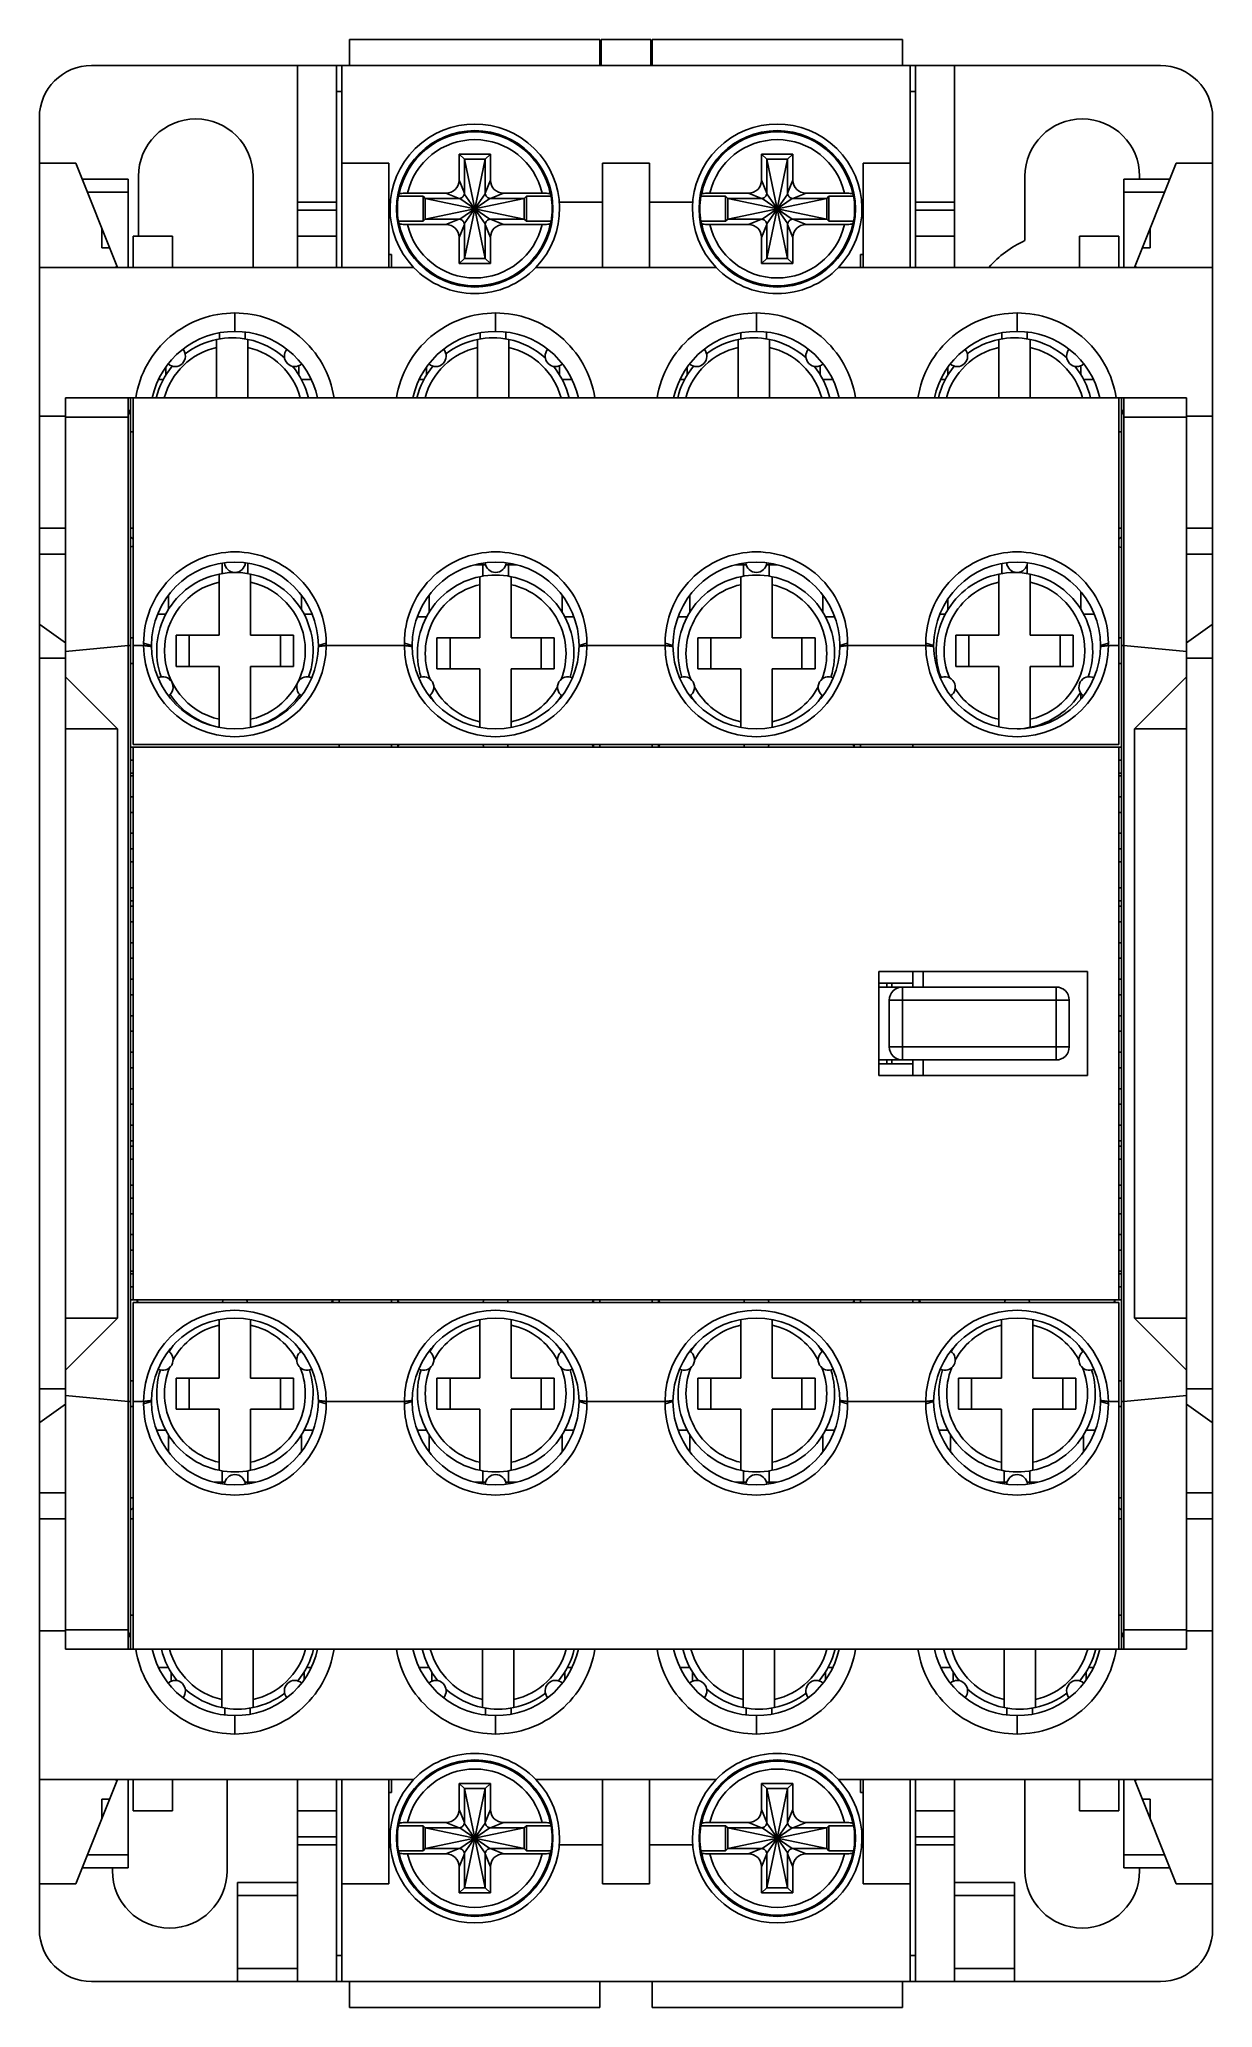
# Model space of a CAD drawing. Header units: millimetres. Extents: x 0 to 45, y 0 to 75.5.
import ezdxf

# ---------------------------------------------------------------- set-up
doc = ezdxf.new("R2010")
doc.units = ezdxf.units.MM
for name, color, linetype in [('BOBBIN_DC_12_BL11', 7, 'Continuous'), ('CASE_UA4_CHANGE_BL0', 7, 'Continuous'), ('CASE_UA4_OPEN_BL1', 7, 'Continuous'), ('CONTACT_FIXED_AU_2_BL18', 7, 'Continuous'), ('CONTACT_FIXED_AU_2_BL19', 7, 'Continuous'), ('CONTACT_FIXED_AU_2_BL40', 7, 'Continuous'), ('CONTACT_FIXED_AU_2_BL41', 7, 'Continuous'), ('COVER_MAIN_NEW_UA4_BL6', 7, 'Continuous'), ('COVER_MAIN_NEW_UA4_BL7', 7, 'Continuous'), ('COVER_TOP_12_EXP_BL24', 7, 'Continuous'), ('COVER_UA4_CHANGE_BL55', 7, 'Continuous'), ('CROSSBAR_UA4_OPEN_BL32', 7, 'Continuous'), ('FRAME_LOWER_DC_12_BL3', 7, 'Continuous'), ('FRAME_UPPER_9_BL27', 7, 'Continuous'), ('M35_LUG_BL111', 7, 'Continuous'), ('M35_LUG_BL114', 7, 'Continuous'), ('M35_LUG_BL70', 7, 'Continuous'), ('M35_LUG_BL73', 7, 'Continuous'), ('M35_LUG_SCREW_BL108', 7, 'Continuous'), ('M35_LUG_SCREW_BL109', 7, 'Continuous'), ('M35_LUG_SCREW_BL75', 7, 'Continuous'), ('M35_LUG_SCREW_BL76', 7, 'Continuous'), ('SCREW_M3L5_BL10', 7, 'Continuous'), ('SCREW_M3L5_BL110', 7, 'Continuous'), ('SCREW_M3L5_BL112', 7, 'Continuous'), ('SCREW_M3L5_BL115', 7, 'Continuous'), ('SCREW_M3L5_BL16', 7, 'Continuous'), ('SCREW_M3L5_BL17', 7, 'Continuous'), ('SCREW_M3L5_BL22', 7, 'Continuous'), ('SCREW_M3L5_BL23', 7, 'Continuous'), ('SCREW_M3L5_BL43', 7, 'Continuous'), ('SCREW_M3L5_BL44', 7, 'Continuous'), ('SCREW_M3L5_BL49', 7, 'Continuous'), ('SCREW_M3L5_BL50', 7, 'Continuous'), ('SCREW_M3L5_BL65', 7, 'Continuous'), ('SCREW_M3L5_BL66', 7, 'Continuous'), ('SCREW_M3L5_BL67', 7, 'Continuous'), ('SCREW_M3L5_BL68', 7, 'Continuous')]:
    doc.layers.add(name, color=color, linetype=linetype)

msp = doc.modelspace()

# ---------------------------------------------------------------- linework, layer by layer
at = {"color": 7, "linetype": 'Continuous'}
for p, q in [((44, 51.05), (42, 49.05)), ((44, 49.05), (44, 51.05)), ((44, 49.05), (42, 49.05)), ((42, 26.45), (44, 26.45)), ((44, 24.45), (42, 26.45)), ((44, 24.45), (44, 26.45))]:
    msp.add_line(p, q, dxfattribs=at)
at = {"layer": 'BOBBIN_DC_12_BL11', "color": 7, "linetype": 'Continuous'}
for p, q in [((11.6, 70.75), (11.6, 74.5)), ((33.4, 74.5), (11.6, 74.5)), ((33.4, 70.75), (33.4, 74.5)), ((13.4, 69.25), (13.46, 69.25)), ((19.94, 69.25), (21.6, 69.25)), ((23.4, 69.25), (25.06, 69.25)), ((31.54, 69.25), (31.6, 69.25)), ((13.4, 67.25), (13.5, 67.25)), ((13.5, 67.25), (13.5, 66.75)), ((31.5, 67.25), (31.5, 66.75)), ((31.5, 67.25), (31.6, 67.25)), ((13.5, 8.25), (13.5, 8.75)), ((31.5, 8.25), (31.5, 8.75)), ((13.5, 8.25), (13.4, 8.25)), ((31.6, 8.25), (31.5, 8.25)), ((13.4, 6.25), (13.46, 6.25)), ((19.94, 6.25), (21.6, 6.25)), ((23.4, 6.25), (25.06, 6.25)), ((31.54, 6.25), (31.6, 6.25)), ((11.6, 1), (11.6, 4.75)), ((33.4, 1), (33.4, 4.75)), ((11.6, 1), (33.4, 1))]:
    msp.add_line(p, q, dxfattribs=at)
for centre in [(16.7, 69), (28.3, 69), (16.7, 6.5), (28.3, 6.5)]:
    msp.add_circle(centre, 3, dxfattribs=at)
for centre, start, end in [((16.7, 69), -43.81306, -136.18694), ((28.3, 69), -43.81306, -136.18694), ((16.7, 6.5), 136.18694, 43.81306), ((28.3, 6.5), 136.18694, 43.81306)]:
    msp.add_arc(centre, 3.25, start, end, dxfattribs=at)
at = {"layer": 'CASE_UA4_CHANGE_BL0', "color": 7, "linetype": 'Continuous'}
for p, q in [((3.5, 14.198), (3.5, 61.302)), ((41.5, 14.198), (41.5, 61.302)), ((1, 52.019), (1, 61.005)), ((1, 61.005), (3.4, 61.005)), ((3.4, 14.495), (3.4, 61.005)), ((41.6, 61.005), (41.6, 14.495)), ((41.6, 61.005), (44, 61.005)), ((44, 61.005), (44, 52.019)), ((3.5, 56.421), (3.6, 56.324)), ((41.4, 56.324), (41.5, 56.421)), ((3.4, 52.25), (1, 52.019)), ((3.5, 52.25), (3.4, 52.25)), ((41.6, 52.25), (41.5, 52.25)), ((41.6, 52.25), (44, 52.019)), ((1, 51.05), (1, 52.019)), ((44, 51.05), (44, 52.019)), ((1, 51.05), (3, 49.05)), ((44, 51.05), (42, 49.05)), ((1, 26.45), (1, 49.05)), ((1, 49.05), (3, 49.05)), ((3, 26.45), (3, 49.05)), ((3.6, 48.35), (3.5, 48.35)), ((11.5, 48.35), (11.5, 48.45)), ((13.5, 48.35), (13.5, 48.45)), ((21.5, 48.35), (21.5, 48.45)), ((23.5, 48.35), (23.5, 48.45)), ((31.5, 48.35), (31.5, 48.45)), ((33.5, 48.35), (33.5, 48.45)), ((41.5, 48.35), (41.4, 48.35)), ((44, 49.05), (42, 49.05)), ((42, 26.45), (42, 49.05)), ((44, 26.45), (44, 49.05)), ((3.6, 47.85), (3.5, 47.85)), ((41.5, 47.85), (41.4, 47.85)), ((3.6, 47.35), (3.5, 47.35)), ((41.5, 47.35), (41.4, 47.35)), ((3.6, 44.45), (3.5, 44.45)), ((3.6, 43.95), (3.5, 43.95)), ((41.4, 44.45), (41.5, 44.45)), ((41.5, 43.95), (41.4, 43.95)), ((3.5, 42.95), (3.6, 42.95)), ((3.6, 42.45), (3.5, 42.45)), ((41.4, 42.95), (41.5, 42.95)), ((41.5, 42.45), (41.4, 42.45)), ((32.2, 39.3), (33.5, 39.3)), ((33.5, 39.75), (33.5, 39.3)), ((33.5, 39.15), (33.5, 39.3)), ((33.5, 36.2), (33.5, 36.35)), ((32.2, 36.2), (33.5, 36.2)), ((33.5, 36.2), (33.5, 35.75)), ((3.5, 33.05), (3.6, 33.05)), ((3.6, 32.55), (3.5, 32.55)), ((41.4, 33.05), (41.5, 33.05)), ((41.5, 32.55), (41.4, 32.55)), ((3.5, 31.55), (3.6, 31.55)), ((3.6, 31.05), (3.5, 31.05)), ((41.4, 31.55), (41.5, 31.55)), ((41.4, 31.05), (41.5, 31.05)), ((3.5, 28.15), (3.6, 28.15)), ((41.4, 28.15), (41.5, 28.15)), ((3.5, 27.65), (3.6, 27.65)), ((41.4, 27.65), (41.5, 27.65)), ((3, 26.45), (1, 26.45)), ((1, 24.45), (3, 26.45)), ((3.5, 27.15), (3.6, 27.15)), ((11.5, 27.15), (11.5, 27.05)), ((13.5, 27.15), (13.5, 27.05)), ((21.5, 27.15), (21.5, 27.05)), ((23.5, 27.15), (23.5, 27.05)), ((31.5, 27.15), (31.5, 27.05)), ((33.5, 27.15), (33.5, 27.05)), ((41.4, 27.15), (41.5, 27.15)), ((42, 26.45), (44, 26.45)), ((44, 24.45), (42, 26.45)), ((1, 24.45), (1, 23.481)), ((44, 23.481), (44, 24.45)), ((1, 14.495), (1, 23.481)), ((3.4, 23.25), (1, 23.481)), ((41.6, 23.25), (44, 23.481)), ((44, 23.481), (44, 14.495)), ((3.5, 23.25), (3.4, 23.25)), ((41.6, 23.25), (41.5, 23.25)), ((3.6, 19.176), (3.5, 19.079)), ((41.5, 19.079), (41.4, 19.176)), ((3.4, 14.495), (1, 14.495)), ((44, 14.495), (41.6, 14.495))]:
    msp.add_line(p, q, dxfattribs=at)
at = {"layer": 'CASE_UA4_CHANGE_BL0', "color": 4, "linetype": 'Continuous'}
for p, q in [((1, 49.05), (1, 51.05)), ((44, 49.05), (44, 51.05)), ((1, 26.45), (1, 24.45)), ((44, 24.45), (44, 26.45))]:
    msp.add_line(p, q, dxfattribs=at)
at = {"layer": 'CASE_UA4_CHANGE_BL0', "color": 7, "linetype": 'Continuous'}
for centre, major_axis, start_param, end_param in [((5.287, 60.75), (1.879, -0.342), 2.905319, 3.23235), ((39.713, 60.75), (1.879, 0.342), 6.192428, 0.236274), ((5.287, 14.75), (1.879, 0.342), 3.050835, 3.377867), ((39.713, 14.75), (1.879, -0.342), 6.046911, 0.090757)]:
    msp.add_ellipse(centre, major_axis=major_axis, ratio=0.500111, start_param=start_param, end_param=end_param, dxfattribs=at)
at = {"layer": 'CASE_UA4_OPEN_BL1', "color": 7, "linetype": 'Continuous'}
for p, q in [((1, 52.019), (1, 61.75)), ((1, 61.75), (3.5, 61.75)), ((3.4, 13.75), (3.4, 61.75)), ((3.5, 52.25), (3.5, 61.75)), ((41.5, 52.25), (41.5, 61.75)), ((41.5, 61.75), (44, 61.75)), ((41.6, 61.75), (41.6, 13.75)), ((44, 61.75), (44, 52.019)), ((3.5, 56.421), (3.6, 56.324)), ((41.4, 56.324), (41.5, 56.421)), ((3.4, 52.25), (1, 52.019)), ((3.5, 52.25), (3.4, 52.25)), ((3.5, 23.25), (3.5, 52.25)), ((41.6, 52.25), (41.5, 52.25)), ((41.5, 23.25), (41.5, 52.25)), ((41.6, 52.25), (44, 52.019)), ((1, 51.05), (1, 52.019)), ((44, 51.05), (44, 52.019)), ((1, 51.05), (3, 49.05)), ((44, 51.05), (42, 49.05)), ((1, 26.45), (1, 49.05)), ((1, 49.05), (3, 49.05)), ((3, 26.45), (3, 49.05)), ((3.6, 48.35), (3.5, 48.35)), ((11.5, 48.35), (11.5, 48.45)), ((13.5, 48.35), (13.5, 48.45)), ((21.5, 48.35), (21.5, 48.45)), ((23.5, 48.35), (23.5, 48.45)), ((31.5, 48.35), (31.5, 48.45)), ((33.5, 48.35), (33.5, 48.45)), ((41.5, 48.35), (41.4, 48.35)), ((44, 49.05), (42, 49.05)), ((42, 26.45), (42, 49.05)), ((44, 26.45), (44, 49.05)), ((3.6, 47.85), (3.5, 47.85)), ((41.5, 47.85), (41.4, 47.85)), ((3.6, 47.35), (3.5, 47.35)), ((41.5, 47.35), (41.4, 47.35)), ((3.6, 44.45), (3.5, 44.45)), ((3.6, 43.95), (3.5, 43.95)), ((41.4, 44.45), (41.5, 44.45)), ((41.5, 43.95), (41.4, 43.95)), ((3.5, 42.95), (3.6, 42.95)), ((3.6, 42.45), (3.5, 42.45)), ((41.4, 42.95), (41.5, 42.95)), ((41.5, 42.45), (41.4, 42.45)), ((33.5, 39.15), (33.5, 39.3)), ((33.5, 36.2), (33.5, 36.35)), ((3.5, 33.05), (3.6, 33.05)), ((3.6, 32.55), (3.5, 32.55)), ((41.4, 33.05), (41.5, 33.05)), ((41.5, 32.55), (41.4, 32.55)), ((3.5, 31.55), (3.6, 31.55)), ((3.6, 31.05), (3.5, 31.05)), ((41.4, 31.55), (41.5, 31.55)), ((41.4, 31.05), (41.5, 31.05)), ((3.5, 28.15), (3.6, 28.15)), ((41.4, 28.15), (41.5, 28.15)), ((3.5, 27.65), (3.6, 27.65)), ((41.4, 27.65), (41.5, 27.65)), ((3, 26.45), (1, 26.45)), ((1, 24.45), (3, 26.45)), ((3.5, 27.15), (3.6, 27.15)), ((11.5, 27.15), (11.5, 27.05)), ((13.5, 27.15), (13.5, 27.05)), ((21.5, 27.15), (21.5, 27.05)), ((23.5, 27.15), (23.5, 27.05)), ((31.5, 27.15), (31.5, 27.05)), ((33.5, 27.15), (33.5, 27.05)), ((41.4, 27.15), (41.5, 27.15)), ((42, 26.45), (44, 26.45)), ((44, 24.45), (42, 26.45)), ((1, 24.45), (1, 23.481)), ((44, 23.481), (44, 24.45)), ((1, 13.75), (1, 23.481)), ((3.4, 23.25), (1, 23.481)), ((41.6, 23.25), (44, 23.481)), ((44, 23.481), (44, 13.75)), ((3.5, 23.25), (3.4, 23.25)), ((3.5, 13.75), (3.5, 23.25)), ((41.6, 23.25), (41.5, 23.25)), ((41.5, 13.75), (41.5, 23.25)), ((3.6, 19.176), (3.5, 19.079)), ((41.5, 19.079), (41.4, 19.176)), ((3.5, 13.75), (1, 13.75)), ((44, 13.75), (41.5, 13.75))]:
    msp.add_line(p, q, dxfattribs=at)
at = {"layer": 'CASE_UA4_OPEN_BL1', "color": 4, "linetype": 'Continuous'}
for p, q in [((1, 49.05), (1, 51.05)), ((44, 49.05), (44, 51.05)), ((1, 26.45), (1, 24.45)), ((44, 24.45), (44, 26.45))]:
    msp.add_line(p, q, dxfattribs=at)
at = {"layer": 'CONTACT_FIXED_AU_2_BL18', "color": 7, "linetype": 'Continuous'}
for p, q in [((3.6, 52.54), (3.5, 52.54)), ((3.6, 51.56), (3.5, 51.56))]:
    msp.add_line(p, q, dxfattribs=at)
msp.add_arc((3.6, 55.55), 0.5, 90, 101.54473, dxfattribs=at)
at = {"layer": 'CONTACT_FIXED_AU_2_BL19', "color": 7, "linetype": 'Continuous'}
for p, q in [((3.5, 24.04), (3.6, 24.04)), ((3.5, 23.06), (3.6, 23.06))]:
    msp.add_line(p, q, dxfattribs=at)
msp.add_arc((3.6, 20.05), 0.5, -101.54473, -90, dxfattribs=at)
at = {"layer": 'CONTACT_FIXED_AU_2_BL40', "color": 7, "linetype": 'Continuous'}
for p, q in [((41.5, 52.54), (41.4, 52.54)), ((41.5, 51.56), (41.4, 51.56))]:
    msp.add_line(p, q, dxfattribs=at)
msp.add_arc((41.3, 55.55), 0.5, 66.39787, 78.45527, dxfattribs=at)
at = {"layer": 'CONTACT_FIXED_AU_2_BL41', "color": 7, "linetype": 'Continuous'}
for p, q in [((41.4, 24.04), (41.5, 24.04)), ((41.4, 23.06), (41.5, 23.06))]:
    msp.add_line(p, q, dxfattribs=at)
msp.add_arc((41.4, 20.05), 0.5, -90, -78.45527, dxfattribs=at)
at = {"layer": 'COVER_MAIN_NEW_UA4_BL6', "color": 7, "linetype": 'Continuous'}
for p, q in [((3.5, 61.75), (41.5, 61.75)), ((3.6, 48.45), (3.6, 61.75)), ((41.4, 48.45), (41.4, 61.75)), ((3.6, 60.45), (3.5, 60.45)), ((41.5, 60.45), (41.4, 60.45)), ((3.6, 52.25), (4, 52.25)), ((4, 52.34), (4.3, 52.25)), ((11, 52.34), (10.7, 52.25)), ((11, 52.25), (14, 52.25)), ((14, 52.34), (14.3, 52.25)), ((21, 52.34), (20.7, 52.25)), ((21, 52.25), (24, 52.25)), ((24, 52.34), (24.3, 52.25)), ((31, 52.34), (30.7, 52.25)), ((31, 52.25), (34, 52.25)), ((34, 52.34), (34.3, 52.25)), ((41, 52.34), (40.7, 52.25)), ((41, 52.25), (41.4, 52.25)), ((3.6, 48.45), (41.4, 48.45))]:
    msp.add_line(p, q, dxfattribs=at)
for centre in [(7.5, 52.25), (17.5, 52.25), (27.5, 52.25), (37.5, 52.25)]:
    msp.add_circle(centre, 3.2, dxfattribs=at)
for centre, radius, start, end in [((7.5, 55.45), 0.4, -176.41668, -3.58332), ((17.5, 55.45), 0.4, -176.41668, -3.58332), ((27.5, 55.45), 0.4, -176.41668, -3.58332), ((37.5, 55.45), 0.4, -176.41668, -3.58332), ((7.564, 52.342), 3.564, -179.97336, -178.52099), ((7.5, 52.25), 3.5, 180, 0), ((3.195, 45.507), 6.792, 80.62976, 80.92366), ((11.93, 44.752), 7.557, 99.10483, 99.369), ((7.444, 52.341), 3.556, -1.46991, -0.01436), ((17.564, 52.342), 3.564, -179.97336, -178.52099), ((17.5, 52.25), 3.5, 180, 0), ((13.195, 45.507), 6.792, 80.62976, 80.92366), ((21.93, 44.752), 7.557, 99.10483, 99.369), ((17.444, 52.341), 3.556, -1.46991, -0.01436), ((27.564, 52.342), 3.564, -179.97336, -178.52099), ((27.5, 52.25), 3.5, 180, 0), ((23.195, 45.507), 6.792, 80.62976, 80.92366), ((31.93, 44.752), 7.557, 99.10483, 99.369), ((27.444, 52.341), 3.556, -1.46991, -0.01436), ((37.564, 52.342), 3.564, -179.97336, -178.52099), ((37.5, 52.25), 3.5, 180, 0), ((33.195, 45.507), 6.792, 80.62976, 80.92366), ((41.93, 44.752), 7.557, 99.10483, 99.369), ((37.444, 52.341), 3.556, -1.46991, -0.01436), ((4.729, 50.65), 0.4, -56.41668, 116.41668), ((10.271, 50.65), 0.4, 63.58332, -123.58332), ((14.729, 50.65), 0.4, -56.41668, 116.41668), ((20.271, 50.65), 0.4, 63.58332, -123.58332), ((24.729, 50.65), 0.4, -56.41668, 116.41668), ((30.271, 50.65), 0.4, 63.58332, -123.58332), ((34.729, 50.65), 0.4, -56.41668, 116.41668), ((40.271, 50.65), 0.4, 63.58332, -123.58332)]:
    msp.add_arc(centre, radius, start, end, dxfattribs=at)
for points, knots in [([(4, 52.34), (3.999, 52.786), (4.176, 53.692), (4.936, 54.855), (6.102, 55.651), (7.5, 55.936), (8.898, 55.651), (10.064, 54.855), (10.824, 53.692), (11.001, 52.786), (11, 52.34)], [0, 0, 0, 0, 0.122408, 0.246261, 0.372299, 0.500001, 0.627702, 0.753741, 0.877593, 1, 1, 1, 1]), ([(14, 52.34), (13.999, 52.786), (14.176, 53.692), (14.936, 54.855), (16.102, 55.651), (17.5, 55.936), (18.898, 55.651), (20.064, 54.855), (20.824, 53.692), (21.001, 52.786), (21, 52.34)], [0, 0, 0, 0, 0.122408, 0.246261, 0.372299, 0.500001, 0.627702, 0.753741, 0.877593, 1, 1, 1, 1]), ([(24, 52.34), (23.999, 52.786), (24.176, 53.692), (24.936, 54.855), (26.102, 55.651), (27.5, 55.936), (28.898, 55.651), (30.064, 54.855), (30.824, 53.692), (31.001, 52.786), (31, 52.34)], [0, 0, 0, 0, 0.122408, 0.246261, 0.372299, 0.500001, 0.627702, 0.753741, 0.877593, 1, 1, 1, 1]), ([(34, 52.34), (33.999, 52.786), (34.176, 53.692), (34.936, 54.855), (36.102, 55.651), (37.5, 55.936), (38.898, 55.651), (40.064, 54.855), (40.824, 53.692), (41.001, 52.786), (41, 52.34)], [0, 0, 0, 0, 0.122408, 0.246261, 0.372299, 0.500001, 0.627702, 0.753741, 0.877593, 1, 1, 1, 1]), ([(4.266, 52.213), (4.244, 52.217), (4.2, 52.224), (4.133, 52.235), (4.067, 52.243), (4.022, 52.247), (4, 52.25)], [0, 0, 0, 0, 0.250475, 0.500926, 0.750559, 1, 1, 1, 1]), ([(10.734, 52.213), (10.756, 52.217), (10.8, 52.224), (10.867, 52.235), (10.933, 52.243), (10.978, 52.247), (11, 52.25)], [0, 0, 0, 0, 0.250486, 0.500939, 0.750565, 1, 1, 1, 1]), ([(14.266, 52.213), (14.244, 52.217), (14.2, 52.224), (14.133, 52.235), (14.067, 52.243), (14.022, 52.247), (14, 52.25)], [0, 0, 0, 0, 0.250475, 0.500926, 0.750559, 1, 1, 1, 1]), ([(20.734, 52.213), (20.756, 52.217), (20.8, 52.224), (20.867, 52.235), (20.933, 52.243), (20.978, 52.247), (21, 52.25)], [0, 0, 0, 0, 0.250486, 0.500939, 0.750565, 1, 1, 1, 1]), ([(24.266, 52.213), (24.244, 52.217), (24.2, 52.224), (24.133, 52.235), (24.067, 52.243), (24.022, 52.247), (24, 52.25)], [0, 0, 0, 0, 0.250475, 0.500926, 0.750559, 1, 1, 1, 1]), ([(30.734, 52.213), (30.756, 52.217), (30.8, 52.224), (30.867, 52.235), (30.933, 52.243), (30.978, 52.247), (31, 52.25)], [0, 0, 0, 0, 0.250486, 0.500939, 0.750565, 1, 1, 1, 1]), ([(34.266, 52.213), (34.244, 52.217), (34.2, 52.224), (34.133, 52.235), (34.067, 52.243), (34.022, 52.247), (34, 52.25)], [0, 0, 0, 0, 0.250475, 0.500926, 0.750559, 1, 1, 1, 1]), ([(40.734, 52.213), (40.756, 52.217), (40.8, 52.224), (40.867, 52.235), (40.933, 52.243), (40.978, 52.247), (41, 52.25)], [0, 0, 0, 0, 0.250486, 0.500939, 0.750565, 1, 1, 1, 1])]:
    msp.add_open_spline(points, degree=3, knots=knots, dxfattribs=at)
at = {"layer": 'COVER_MAIN_NEW_UA4_BL7', "color": 7, "linetype": 'Continuous'}
for p, q in [((3.6, 27.05), (3.6, 13.75)), ((41.4, 27.05), (3.6, 27.05)), ((41.4, 27.05), (41.4, 13.75)), ((4, 23.25), (3.6, 23.25)), ((4, 23.16), (4.3, 23.25)), ((11, 23.16), (10.7, 23.25)), ((14, 23.25), (11, 23.25)), ((14, 23.16), (14.3, 23.25)), ((21, 23.16), (20.7, 23.25)), ((24, 23.25), (21, 23.25)), ((24, 23.16), (24.3, 23.25)), ((31, 23.16), (30.7, 23.25)), ((34, 23.25), (31, 23.25)), ((34, 23.16), (34.3, 23.25)), ((41, 23.16), (40.7, 23.25)), ((41.4, 23.25), (41, 23.25)), ((3.5, 15.05), (3.6, 15.05)), ((41.4, 15.05), (41.5, 15.05)), ((3.5, 13.75), (41.5, 13.75))]:
    msp.add_line(p, q, dxfattribs=at)
for centre in [(7.5, 23.25), (17.5, 23.25), (27.5, 23.25), (37.5, 23.25)]:
    msp.add_circle(centre, 3.2, dxfattribs=at)
for centre, radius, start, end in [((7.5, 23.25), 3.5, 0, 180), ((17.5, 23.25), 3.5, 0, 180), ((27.5, 23.25), 3.5, 0, 180), ((37.5, 23.25), 3.5, 0, 180), ((4.729, 24.85), 0.4, -116.41668, 56.41668), ((10.271, 24.85), 0.4, 123.58332, -63.58332), ((14.729, 24.85), 0.4, -116.41668, 56.41668), ((20.271, 24.85), 0.4, 123.58332, -63.58332), ((24.729, 24.85), 0.4, -116.41668, 56.41668), ((30.271, 24.85), 0.4, 123.58332, -63.58332), ((34.729, 24.85), 0.4, -116.41668, 56.41668), ((40.271, 24.85), 0.4, 123.58332, -63.58332), ((7.556, 23.159), 3.556, 178.53009, 179.98564), ((3.07, 30.748), 7.557, -80.89517, -80.631), ((11.805, 29.993), 6.792, -99.37024, -99.07634), ((7.436, 23.158), 3.564, 0.02664, 1.47901), ((17.557, 23.159), 3.556, 178.53009, 179.98564), ((13.07, 30.748), 7.557, -80.89517, -80.631), ((21.805, 29.993), 6.792, -99.37024, -99.07634), ((17.436, 23.158), 3.564, 0.02664, 1.47901), ((27.557, 23.159), 3.556, 178.53009, 179.98564), ((23.07, 30.748), 7.557, -80.89517, -80.631), ((31.805, 29.993), 6.792, -99.37024, -99.07634), ((27.436, 23.158), 3.564, 0.02664, 1.47901), ((37.557, 23.159), 3.556, 178.53009, 179.98564), ((33.07, 30.748), 7.557, -80.89517, -80.631), ((41.805, 29.993), 6.792, -99.37024, -99.07634), ((37.436, 23.158), 3.564, 0.02664, 1.47901), ((7.5, 20.05), 0.4, 3.58332, 176.41668), ((17.5, 20.05), 0.4, 3.58332, 176.41668), ((27.5, 20.05), 0.4, 3.58332, 176.41668), ((37.5, 20.05), 0.4, 3.58332, 176.41668)]:
    msp.add_arc(centre, radius, start, end, dxfattribs=at)
for points, knots in [([(11, 23.16), (11.001, 22.714), (10.824, 21.808), (10.064, 20.645), (8.898, 19.849), (7.5, 19.565), (6.102, 19.849), (4.936, 20.646), (4.176, 21.808), (3.999, 22.714), (4, 23.16)], [0, 0, 0, 0, 0.122408, 0.246261, 0.372299, 0.500001, 0.627702, 0.753741, 0.877593, 1, 1, 1, 1]), ([(4.266, 23.287), (4.244, 23.283), (4.2, 23.276), (4.133, 23.265), (4.067, 23.257), (4.022, 23.253), (4, 23.25)], [0, 0, 0, 0, 0.250486, 0.500939, 0.750565, 1, 1, 1, 1]), ([(10.734, 23.287), (10.756, 23.283), (10.8, 23.276), (10.867, 23.265), (10.933, 23.257), (10.978, 23.253), (11, 23.25)], [0, 0, 0, 0, 0.250475, 0.500926, 0.750559, 1, 1, 1, 1]), ([(21, 23.16), (21.001, 22.714), (20.824, 21.808), (20.064, 20.645), (18.898, 19.849), (17.5, 19.565), (16.102, 19.849), (14.936, 20.646), (14.176, 21.808), (13.999, 22.714), (14, 23.16)], [0, 0, 0, 0, 0.122408, 0.246261, 0.372299, 0.500001, 0.627702, 0.753741, 0.877593, 1, 1, 1, 1]), ([(14.266, 23.287), (14.244, 23.283), (14.2, 23.276), (14.133, 23.265), (14.067, 23.257), (14.022, 23.253), (14, 23.25)], [0, 0, 0, 0, 0.250486, 0.500939, 0.750565, 1, 1, 1, 1]), ([(20.734, 23.287), (20.756, 23.283), (20.8, 23.276), (20.867, 23.265), (20.933, 23.257), (20.978, 23.253), (21, 23.25)], [0, 0, 0, 0, 0.250475, 0.500926, 0.750559, 1, 1, 1, 1]), ([(31, 23.16), (31.001, 22.714), (30.824, 21.808), (30.064, 20.645), (28.898, 19.849), (27.5, 19.565), (26.102, 19.849), (24.936, 20.646), (24.176, 21.808), (23.999, 22.714), (24, 23.16)], [0, 0, 0, 0, 0.122408, 0.246261, 0.372299, 0.500001, 0.627702, 0.753741, 0.877593, 1, 1, 1, 1]), ([(24.266, 23.287), (24.244, 23.283), (24.2, 23.276), (24.133, 23.265), (24.067, 23.257), (24.022, 23.253), (24, 23.25)], [0, 0, 0, 0, 0.250486, 0.500939, 0.750565, 1, 1, 1, 1]), ([(30.734, 23.287), (30.756, 23.283), (30.8, 23.276), (30.867, 23.265), (30.933, 23.257), (30.978, 23.253), (31, 23.25)], [0, 0, 0, 0, 0.250475, 0.500926, 0.750559, 1, 1, 1, 1]), ([(41, 23.16), (41.001, 22.714), (40.824, 21.808), (40.064, 20.645), (38.898, 19.849), (37.5, 19.565), (36.102, 19.849), (34.936, 20.646), (34.176, 21.808), (33.999, 22.714), (34, 23.16)], [0, 0, 0, 0, 0.122408, 0.246261, 0.372299, 0.500001, 0.627702, 0.753741, 0.877593, 1, 1, 1, 1]), ([(34.266, 23.287), (34.244, 23.283), (34.2, 23.276), (34.133, 23.265), (34.067, 23.257), (34.022, 23.253), (34, 23.25)], [0, 0, 0, 0, 0.250486, 0.500939, 0.750565, 1, 1, 1, 1]), ([(40.734, 23.287), (40.756, 23.283), (40.8, 23.276), (40.867, 23.265), (40.933, 23.257), (40.978, 23.253), (41, 23.25)], [0, 0, 0, 0, 0.250475, 0.500926, 0.750559, 1, 1, 1, 1])]:
    msp.add_open_spline(points, degree=3, knots=knots, dxfattribs=at)
at = {"layer": 'COVER_TOP_12_EXP_BL24', "color": 7, "linetype": 'Continuous'}
for p, q in [((0, 8.75), (0, 66.75)), ((0, 66.75), (14.355, 66.75)), ((19.045, 66.75), (25.955, 66.75)), ((30.645, 66.75), (45, 66.75)), ((45, 8.75), (45, 66.75)), ((7.5, 64.3), (7.5, 65.004)), ((17.5, 64.3), (17.5, 65.004)), ((27.5, 64.3), (27.5, 65.004)), ((37.5, 64.3), (37.5, 65.004)), ((0, 61.05), (1, 61.05)), ((44, 61.05), (45, 61.05)), ((0, 56.75), (1, 56.75)), ((3.5, 56.75), (3.6, 56.75)), ((41.4, 56.75), (41.5, 56.75)), ((44, 56.75), (45, 56.75)), ((0, 55.75), (1, 55.75)), ((44, 55.75), (45, 55.75)), ((0, 53.05), (0.014, 53.05)), ((0.014, 53.05), (1, 52.353)), ((44, 52.353), (44.986, 53.05)), ((44.986, 53.05), (45, 53.05)), ((1, 51.76), (0, 51.76)), ((45, 51.76), (44, 51.76)), ((3.5, 47.25), (3.6, 47.25)), ((41.5, 47.25), (41.4, 47.25)), ((3.5, 46.45), (3.6, 46.45)), ((41.5, 46.45), (41.4, 46.45)), ((3.5, 45.85), (3.6, 45.85)), ((41.5, 45.85), (41.4, 45.85)), ((3.5, 45.05), (3.6, 45.05)), ((41.5, 45.05), (41.4, 45.05)), ((3.5, 42.25), (3.6, 42.25)), ((3.5, 41.65), (3.6, 41.65)), ((41.5, 42.25), (41.4, 42.25)), ((41.5, 41.65), (41.4, 41.65)), ((3.5, 40.85), (3.6, 40.85)), ((41.5, 40.85), (41.4, 40.85)), ((3.5, 40.25), (3.6, 40.25)), ((41.5, 40.25), (41.4, 40.25)), ((3.5, 39.45), (3.6, 39.45)), ((32.7, 39.15), (32.7, 39.3)), ((41.5, 39.45), (41.4, 39.45)), ((3.5, 38.85), (3.6, 38.85)), ((41.5, 38.85), (41.4, 38.85)), ((3.5, 38.05), (3.6, 38.05)), ((41.5, 38.05), (41.4, 38.05)), ((3.5, 37.45), (3.6, 37.45)), ((41.5, 37.45), (41.4, 37.45)), ((3.5, 36.65), (3.6, 36.65)), ((32.7, 36.2), (32.7, 36.35)), ((41.5, 36.65), (41.4, 36.65)), ((3.5, 36.05), (3.6, 36.05)), ((41.5, 36.05), (41.4, 36.05)), ((3.5, 35.25), (3.6, 35.25)), ((41.5, 35.25), (41.4, 35.25)), ((3.5, 34.65), (3.6, 34.65)), ((41.5, 34.65), (41.4, 34.65)), ((3.5, 33.85), (3.6, 33.85)), ((3.5, 33.25), (3.6, 33.25)), ((41.5, 33.85), (41.4, 33.85)), ((41.5, 33.25), (41.4, 33.25)), ((3.5, 30.45), (3.6, 30.45)), ((41.5, 30.45), (41.4, 30.45)), ((3.5, 29.65), (3.6, 29.65)), ((41.5, 29.65), (41.4, 29.65)), ((3.5, 29.05), (3.6, 29.05)), ((41.5, 29.05), (41.4, 29.05)), ((3.5, 28.25), (3.6, 28.25)), ((41.5, 28.25), (41.4, 28.25)), ((0, 23.74), (1, 23.74)), ((44, 23.74), (45, 23.74)), ((1, 23.147), (0.014, 22.45)), ((44.986, 22.45), (44, 23.147)), ((0, 22.45), (0.014, 22.45)), ((44.986, 22.45), (45, 22.45)), ((0, 19.75), (1, 19.75)), ((44, 19.75), (45, 19.75)), ((0, 18.75), (1, 18.75)), ((3.5, 18.75), (3.6, 18.75)), ((41.4, 18.75), (41.5, 18.75)), ((44, 18.75), (45, 18.75)), ((0, 14.45), (1, 14.45)), ((44, 14.45), (45, 14.45)), ((7.5, 11.2), (7.5, 10.496)), ((17.5, 11.2), (17.5, 10.496)), ((27.5, 11.2), (27.5, 10.496)), ((37.5, 11.2), (37.5, 10.496)), ((0, 8.75), (14.355, 8.75)), ((19.045, 8.75), (25.955, 8.75)), ((30.645, 8.75), (45, 8.75))]:
    msp.add_line(p, q, dxfattribs=at)
for centre, radius, start, end in [((16.7, 69), 3.25, -136.18694, -43.81306), ((28.3, 69), 3.25, -136.18694, -43.81306), ((7.5, 61.05), 3.25, 12.44623, 167.55376), ((17.5, 61.05), 3.25, 12.44623, 167.55376), ((27.5, 61.05), 3.25, 12.44623, 167.55376), ((37.5, 61.05), 3.25, 12.44623, 167.55376), ((5.202, 63.348), 0.4, -131.47188, 41.47188), ((9.798, 63.348), 0.4, 138.52812, -48.52812), ((15.202, 63.348), 0.4, -131.47188, 41.47188), ((19.798, 63.348), 0.4, 138.52812, -48.52812), ((25.202, 63.348), 0.4, -131.47188, 41.47188), ((29.798, 63.348), 0.4, 138.52812, -48.52812), ((35.202, 63.348), 0.4, -131.47188, 41.47188), ((39.798, 63.348), 0.4, 138.52812, -48.52812), ((7.5, 14.45), 3.25, -167.55377, -12.44624), ((17.5, 14.45), 3.25, -167.55377, -12.44624), ((27.5, 14.45), 3.25, -167.55377, -12.44624), ((37.5, 14.45), 3.25, -167.55377, -12.44624), ((5.202, 12.152), 0.4, -41.47188, 131.47188), ((9.798, 12.152), 0.4, 48.52812, -138.52812), ((15.202, 12.152), 0.4, -41.47188, 131.47188), ((19.798, 12.152), 0.4, 48.52812, -138.52812), ((25.202, 12.152), 0.4, -41.47188, 131.47188), ((29.798, 12.152), 0.4, 48.52812, -138.52812), ((35.202, 12.152), 0.4, -41.47188, 131.47188), ((39.798, 12.152), 0.4, 48.52812, -138.52812), ((16.7, 6.5), 3.25, 43.81306, 136.18694), ((28.3, 6.5), 3.25, 43.81306, 136.18694)]:
    msp.add_arc(centre, radius, start, end, dxfattribs=at)
for points, knots in [([(7.5, 65.005), (7.062, 65.005), (6.161, 64.848), (4.965, 64.161), (4.073, 63.085), (3.767, 62.201), (3.696, 61.75)], [0, 0, 0, 0, 0.242398, 0.494772, 0.747642, 1, 1, 1, 1]), ([(11.304, 61.75), (11.233, 62.201), (10.927, 63.085), (10.034, 64.161), (8.839, 64.848), (7.938, 65.005), (7.5, 65.005)], [0, 0, 0, 0, 0.252381, 0.505318, 0.757687, 1, 1, 1, 1]), ([(17.5, 65.005), (17.062, 65.005), (16.161, 64.848), (14.965, 64.161), (14.073, 63.085), (13.767, 62.201), (13.696, 61.75)], [0, 0, 0, 0, 0.242398, 0.494772, 0.747642, 1, 1, 1, 1]), ([(21.304, 61.75), (21.233, 62.201), (20.927, 63.085), (20.034, 64.161), (18.839, 64.848), (17.938, 65.005), (17.5, 65.005)], [0, 0, 0, 0, 0.252381, 0.505318, 0.757687, 1, 1, 1, 1]), ([(27.5, 65.005), (27.062, 65.005), (26.161, 64.848), (24.965, 64.161), (24.073, 63.085), (23.767, 62.201), (23.696, 61.75)], [0, 0, 0, 0, 0.242398, 0.494772, 0.747642, 1, 1, 1, 1]), ([(31.304, 61.75), (31.233, 62.201), (30.927, 63.085), (30.034, 64.161), (28.839, 64.848), (27.938, 65.005), (27.5, 65.005)], [0, 0, 0, 0, 0.252381, 0.505318, 0.757687, 1, 1, 1, 1]), ([(37.5, 65.005), (37.062, 65.005), (36.161, 64.848), (34.965, 64.161), (34.073, 63.085), (33.767, 62.201), (33.696, 61.75)], [0, 0, 0, 0, 0.242398, 0.494772, 0.747642, 1, 1, 1, 1]), ([(41.304, 61.75), (41.233, 62.201), (40.927, 63.085), (40.034, 64.161), (38.839, 64.848), (37.938, 65.005), (37.5, 65.005)], [0, 0, 0, 0, 0.252381, 0.505318, 0.757687, 1, 1, 1, 1]), ([(3.696, 13.75), (3.767, 13.299), (4.073, 12.415), (4.966, 11.339), (6.161, 10.652), (7.062, 10.495), (7.5, 10.495)], [0, 0, 0, 0, 0.252381, 0.505318, 0.757687, 1, 1, 1, 1]), ([(7.5, 10.495), (7.938, 10.495), (8.839, 10.652), (10.035, 11.339), (10.927, 12.415), (11.233, 13.299), (11.304, 13.75)], [0, 0, 0, 0, 0.242398, 0.494772, 0.747642, 1, 1, 1, 1]), ([(13.696, 13.75), (13.767, 13.299), (14.073, 12.415), (14.966, 11.339), (16.161, 10.652), (17.062, 10.495), (17.5, 10.495)], [0, 0, 0, 0, 0.252381, 0.505318, 0.757687, 1, 1, 1, 1]), ([(17.5, 10.495), (17.938, 10.495), (18.839, 10.652), (20.035, 11.339), (20.927, 12.415), (21.233, 13.299), (21.304, 13.75)], [0, 0, 0, 0, 0.242398, 0.494772, 0.747642, 1, 1, 1, 1]), ([(23.696, 13.75), (23.767, 13.299), (24.073, 12.415), (24.966, 11.339), (26.161, 10.652), (27.062, 10.495), (27.5, 10.495)], [0, 0, 0, 0, 0.252381, 0.505318, 0.757687, 1, 1, 1, 1]), ([(27.5, 10.495), (27.938, 10.495), (28.839, 10.652), (30.035, 11.339), (30.927, 12.415), (31.233, 13.299), (31.304, 13.75)], [0, 0, 0, 0, 0.242398, 0.494772, 0.747642, 1, 1, 1, 1]), ([(33.696, 13.75), (33.767, 13.299), (34.073, 12.415), (34.966, 11.339), (36.161, 10.652), (37.062, 10.495), (37.5, 10.495)], [0, 0, 0, 0, 0.252381, 0.505318, 0.757687, 1, 1, 1, 1]), ([(37.5, 10.495), (37.938, 10.495), (38.839, 10.652), (40.035, 11.339), (40.927, 12.415), (41.233, 13.299), (41.304, 13.75)], [0, 0, 0, 0, 0.242398, 0.494772, 0.747642, 1, 1, 1, 1])]:
    msp.add_open_spline(points, degree=3, knots=knots, dxfattribs=at)
at = {"layer": 'COVER_UA4_CHANGE_BL55', "color": 7, "linetype": 'Continuous'}
for p, q in [((3.6, 48.35), (3.6, 27.15)), ((41.4, 48.35), (3.6, 48.35)), ((41.4, 48.35), (41.4, 27.15)), ((40.2, 39.75), (32.2, 39.75)), ((32.2, 39.75), (32.2, 35.75)), ((40.2, 35.75), (40.2, 39.75)), ((40.2, 35.75), (32.2, 35.75)), ((3.6, 27.15), (41.4, 27.15))]:
    msp.add_line(p, q, dxfattribs=at)
at = {"layer": 'CROSSBAR_UA4_OPEN_BL32', "color": 7, "linetype": 'Continuous'}
for p, q in [((33.9, 39.75), (33.9, 39.15)), ((32.2, 39.15), (39, 39.15)), ((39.5, 38.65), (32.6, 38.65)), ((32.6, 38.65), (32.6, 36.85)), ((33.1, 39.15), (33.1, 36.35)), ((39, 36.35), (39, 39.15)), ((39.5, 36.85), (39.5, 38.65)), ((32.2, 36.35), (39, 36.35)), ((32.6, 36.85), (39.5, 36.85)), ((33.9, 36.35), (33.9, 35.75))]:
    msp.add_line(p, q, dxfattribs=at)
for centre, start, end in [((33.1, 38.65), 90, 180), ((39, 38.65), 0, 90), ((33.1, 36.85), 180, -90), ((39, 36.85), -90, 0)]:
    msp.add_arc(centre, 0.5, start, end, dxfattribs=at)
at = {"layer": 'FRAME_LOWER_DC_12_BL3', "color": 7, "linetype": 'Continuous'}
for p, q in [((11.9, 74.5), (11.9, 75.5)), ((11.9, 75.5), (21.5, 75.5)), ((21.5, 74.5), (21.5, 75.5)), ((21.55, 75.5), (21.55, 74.5)), ((23.45, 75.5), (21.55, 75.5)), ((23.45, 74.5), (23.45, 75.5)), ((23.5, 74.5), (23.5, 75.5)), ((23.5, 75.5), (33.1, 75.5)), ((33.1, 74.5), (33.1, 75.5)), ((2, 74.5), (11.6, 74.5)), ((9.9, 66.75), (9.9, 74.5)), ((11.4, 66.75), (11.4, 74.5)), ((33.4, 74.5), (43, 74.5)), ((33.6, 66.75), (33.6, 74.5)), ((35.1, 66.75), (35.1, 74.5)), ((11.6, 73.5), (11.4, 73.5)), ((33.6, 73.5), (33.4, 73.5)), ((0, 70.75), (0, 72.5)), ((45, 72.5), (45, 70.75)), ((3.8, 70.25), (3.8, 67.95)), ((8.2, 66.75), (8.2, 70.25)), ((37.8, 70.25), (37.8, 67.781)), ((42.2, 70.137), (42.2, 70.25)), ((11.4, 69.25), (9.9, 69.25)), ((11.4, 68.95), (9.9, 68.95)), ((35.1, 69.25), (33.6, 69.25)), ((35.1, 68.95), (33.6, 68.95)), ((3.6, 66.75), (3.6, 67.95)), ((5.1, 67.95), (3.6, 67.95)), ((5.1, 67.95), (5.1, 66.75)), ((11.4, 67.95), (9.9, 67.95)), ((35.1, 67.95), (33.6, 67.95)), ((39.9, 66.75), (39.9, 67.95)), ((41.4, 67.95), (39.9, 67.95)), ((41.4, 67.95), (41.4, 66.75)), ((3.6, 7.55), (3.6, 8.75)), ((5.1, 8.75), (5.1, 7.55)), ((7.2, 5.25), (7.2, 8.75)), ((9.9, 1), (9.9, 8.75)), ((11.4, 1), (11.4, 8.75)), ((33.6, 1), (33.6, 8.75)), ((35.1, 1), (35.1, 8.75)), ((37.8, 8.75), (37.8, 5.25)), ((39.9, 7.55), (39.9, 8.75)), ((41.4, 8.75), (41.4, 7.55)), ((3.6, 7.55), (5.1, 7.55)), ((9.9, 7.55), (11.4, 7.55)), ((33.6, 7.55), (35.1, 7.55)), ((39.9, 7.55), (41.4, 7.55)), ((9.9, 6.55), (11.4, 6.55)), ((11.4, 6.25), (9.9, 6.25)), ((33.6, 6.55), (35.1, 6.55)), ((35.1, 6.25), (33.6, 6.25)), ((2.8, 5.363), (2.8, 5.25)), ((42.2, 5.25), (42.2, 5.363)), ((0, 3), (0, 4.75)), ((7.6, 4.8), (9.9, 4.8)), ((7.6, 1), (7.6, 4.8)), ((35.1, 4.8), (37.4, 4.8)), ((37.4, 1), (37.4, 4.8)), ((45, 4.75), (45, 3)), ((7.6, 4.3), (9.9, 4.3)), ((35.1, 4.3), (37.4, 4.3)), ((11.6, 2), (11.4, 2)), ((33.6, 2), (33.4, 2)), ((2, 1), (11.6, 1)), ((7.6, 1.5), (9.9, 1.5)), ((11.9, 1), (11.9, 0)), ((21.5, 1), (21.5, 0)), ((23.5, 1), (23.5, 0)), ((33.1, 1), (33.1, 0)), ((33.4, 1), (43, 1)), ((35.1, 1.5), (37.4, 1.5)), ((21.5, 0), (11.9, 0)), ((33.1, 0), (23.5, 0))]:
    msp.add_line(p, q, dxfattribs=at)
for centre, radius, start, end in [((2, 72.5), 2, 90, 180), ((43, 72.5), 2, 0, 90), ((6, 70.25), 2.2, 0, 180), ((40, 70.25), 2.2, 0, 180), ((39.5, 64.05), 4.1, 114.49628, 138.78644), ((5, 5.25), 2.2, 180, 0), ((40, 5.25), 2.2, 180, 0), ((2, 3), 2, 180, -90), ((43, 3), 2, -90, 0)]:
    msp.add_arc(centre, radius, start, end, dxfattribs=at)
at = {"layer": 'FRAME_UPPER_9_BL27', "color": 40, "linetype": 'Continuous'}
for p, q in [((11.4, 74.5), (11.6, 74.5)), ((33.4, 74.5), (33.6, 74.5)), ((11.6, 1), (11.4, 1)), ((33.6, 1), (33.4, 1))]:
    msp.add_line(p, q, dxfattribs=at)
at = {"layer": 'FRAME_UPPER_9_BL27', "color": 7, "linetype": 'Continuous'}
for p, q in [((0, 66.75), (0, 70.75)), ((0, 70.75), (1.4, 70.75)), ((3, 66.75), (1.4, 70.75)), ((11.6, 66.75), (11.6, 70.75)), ((11.6, 70.75), (13.4, 70.75)), ((13.4, 66.75), (13.4, 70.75)), ((21.6, 66.75), (21.6, 70.75)), ((21.6, 70.75), (23.4, 70.75)), ((23.4, 66.75), (23.4, 70.75)), ((31.6, 66.75), (31.6, 70.75)), ((31.6, 70.75), (33.4, 70.75)), ((33.4, 66.75), (33.4, 70.75)), ((42, 66.75), (43.6, 70.75)), ((43.6, 70.75), (45, 70.75)), ((45, 66.75), (45, 70.75)), ((3.4, 70.137), (1.646, 70.137)), ((3.4, 69.637), (1.845, 69.637)), ((3.4, 66.75), (3.4, 70.137)), ((41.6, 66.75), (41.6, 70.137)), ((43.354, 70.137), (41.6, 70.137)), ((43.155, 69.637), (41.6, 69.637)), ((2.4, 68.25), (2.4, 67.5)), ((42.6, 67.5), (42.6, 68.25)), ((2.4, 67.5), (2.7, 67.5)), ((42.3, 67.5), (42.6, 67.5)), ((2.9, 66.75), (2.983, 66.792)), ((42.017, 66.792), (42.1, 66.75)), ((32.5, 39.15), (32.5, 39.3)), ((32.5, 36.2), (32.5, 36.35)), ((0, 4.75), (0, 8.75)), ((1.4, 4.75), (3, 8.75)), ((2.983, 8.708), (2.9, 8.75)), ((3.4, 5.363), (3.4, 8.75)), ((11.6, 4.75), (11.6, 8.75)), ((13.4, 4.75), (13.4, 8.75)), ((21.6, 4.75), (21.6, 8.75)), ((23.4, 4.75), (23.4, 8.75)), ((31.6, 4.75), (31.6, 8.75)), ((33.4, 4.75), (33.4, 8.75)), ((41.6, 5.363), (41.6, 8.75)), ((43.6, 4.75), (42, 8.75)), ((42.1, 8.75), (42.017, 8.708)), ((45, 4.75), (45, 8.75)), ((2.7, 8), (2.4, 8)), ((2.4, 8), (2.4, 7.25)), ((42.6, 8), (42.3, 8)), ((42.6, 7.25), (42.6, 8)), ((1.646, 5.363), (3.4, 5.363)), ((1.845, 5.863), (3.4, 5.863)), ((41.6, 5.863), (43.155, 5.863)), ((41.6, 5.363), (43.354, 5.363)), ((0, 4.75), (1.4, 4.75)), ((11.6, 4.75), (13.4, 4.75)), ((21.6, 4.75), (23.4, 4.75)), ((31.6, 4.75), (33.4, 4.75)), ((43.6, 4.75), (45, 4.75))]:
    msp.add_line(p, q, dxfattribs=at)
at = {"layer": 'M35_LUG_BL111', "color": 7, "linetype": 'Continuous'}
for p, q in [((18.355, 71.5), (18.322, 71.5)), ((18.355, 66.5), (18.322, 66.5))]:
    msp.add_line(p, q, dxfattribs=at)
at = {"layer": 'M35_LUG_BL114', "color": 7, "linetype": 'Continuous'}
for p, q in [((29.955, 71.5), (29.922, 71.5)), ((29.955, 66.5), (29.922, 66.5))]:
    msp.add_line(p, q, dxfattribs=at)
at = {"layer": 'M35_LUG_BL70', "color": 7, "linetype": 'Continuous'}
for p, q in [((18.355, 9), (18.322, 9)), ((18.355, 4), (18.322, 4))]:
    msp.add_line(p, q, dxfattribs=at)
at = {"layer": 'M35_LUG_BL73', "color": 7, "linetype": 'Continuous'}
for p, q in [((29.955, 9), (29.922, 9)), ((29.955, 4), (29.922, 4))]:
    msp.add_line(p, q, dxfattribs=at)
at = {"layer": 'M35_LUG_SCREW_BL108', "color": 7, "linetype": 'Continuous'}
for p, q in [((16.1, 71.1), (16.1, 70.105)), ((16.3, 70.9), (16.1, 71.1)), ((17.3, 71.1), (16.1, 71.1)), ((17.1, 70.9), (17.3, 71.1)), ((17.3, 70.105), (17.3, 71.1)), ((16.3, 67.1), (17.1, 70.9)), ((16.3, 70.9), (16.3, 69.602)), ((17.1, 67.1), (16.3, 70.9)), ((17.1, 70.9), (16.3, 70.9)), ((17.1, 69.602), (17.1, 70.9)), ((13.77, 69.48), (14.72, 69.48)), ((14.116, 69.6), (15.595, 69.6)), ((14.72, 68.52), (14.72, 69.48)), ((14.8, 69.4), (14.72, 69.48)), ((16.098, 69.4), (15.595, 69.6)), ((16.3, 69.602), (16.1, 70.105)), ((16.298, 68.422), (17.102, 69.578)), ((17.102, 68.422), (16.298, 69.578)), ((17.1, 69.602), (17.3, 70.105)), ((17.302, 69.4), (17.805, 69.6)), ((17.805, 69.6), (19.284, 69.6)), ((18.6, 69.4), (18.68, 69.48)), ((18.68, 68.52), (18.68, 69.48)), ((18.68, 69.48), (19.63, 69.48)), ((14.8, 69.4), (14.8, 68.6)), ((18.6, 68.6), (14.8, 69.4)), ((14.8, 68.6), (18.6, 69.4)), ((16.098, 69.4), (14.8, 69.4)), ((16.122, 68.598), (17.278, 69.402)), ((17.278, 68.598), (16.122, 69.402)), ((18.6, 69.4), (17.302, 69.4)), ((18.6, 68.6), (18.6, 69.4)), ((13.77, 68.52), (14.72, 68.52)), ((15.595, 68.4), (14.116, 68.4)), ((14.8, 68.6), (14.72, 68.52)), ((14.8, 68.6), (16.098, 68.6)), ((16.098, 68.6), (15.595, 68.4)), ((16.3, 68.398), (16.1, 67.895)), ((16.3, 68.398), (16.3, 67.1)), ((17.1, 67.1), (17.1, 68.398)), ((17.1, 68.398), (17.3, 67.895)), ((17.302, 68.6), (17.805, 68.4)), ((17.302, 68.6), (18.6, 68.6)), ((19.284, 68.4), (17.805, 68.4)), ((18.6, 68.6), (18.68, 68.52)), ((18.68, 68.52), (19.63, 68.52)), ((16.1, 67.895), (16.1, 66.9)), ((17.3, 66.9), (17.3, 67.895)), ((16.3, 67.1), (16.1, 66.9)), ((16.1, 66.9), (17.3, 66.9)), ((16.3, 67.1), (17.1, 67.1)), ((17.1, 67.1), (17.3, 66.9))]:
    msp.add_line(p, q, dxfattribs=at)
msp.add_circle((16.7, 69), 2.986, dxfattribs=at)
for radius, start, end in [(2.953, 11.14051, 168.85949), (2.653, 13.07192, 166.92808), (2.969, 170.6948, -170.6948), (2.969, -9.3052, 9.3052), (2.953, -168.85949, -11.14051), (2.653, -166.92808, -13.07192)]:
    msp.add_arc((16.7, 69), radius, start, end, dxfattribs=at)
for centre, major_axis, ratio, start_param, end_param in [((16.7, 68.45), (0, 3.148), 0.984648, 1.207061, 1.237654), ((15.561, 70.139), (-0.393, 0.393), 0.939231, 2.387521, 3.895664), ((15.843, 69.771), (0.438, -0.245), 0.531052, 0.20406, 0.288816), ((17.557, 69.771), (0.438, 0.245), 0.531052, 2.852776, 2.937533), ((17.839, 70.139), (0.393, 0.393), 0.939231, 2.387521, 3.895664), ((16.7, 68.45), (0, 3.148), 0.984648, 5.045532, 5.076124), ((15.929, 69.857), (-0.245, 0.438), 0.531052, 2.852776, 2.937533), ((17.471, 69.857), (0.245, 0.438), 0.531052, 3.345652, 3.430409), ((16.7, 69.55), (0, 3.148), 0.984648, 1.903939, 1.934532), ((15.561, 67.861), (-0.393, -0.393), 0.939231, 2.387521, 3.895664), ((15.929, 68.143), (0.245, 0.438), 0.531052, 0.20406, 0.288816), ((15.843, 68.229), (0.438, 0.245), 0.531052, 5.994369, 6.079126), ((17.557, 68.229), (0.438, -0.245), 0.531052, 3.345652, 3.430409), ((17.471, 68.143), (-0.245, 0.438), 0.531052, 5.994369, 6.079126), ((17.839, 67.861), (0.393, -0.393), 0.939231, 2.387521, 3.895664), ((16.7, 69.55), (0, 3.148), 0.984648, 4.348653, 4.379246)]:
    msp.add_ellipse(centre, major_axis=major_axis, ratio=ratio, start_param=start_param, end_param=end_param, dxfattribs=at)
for points, knots in [([(14.116, 69.6), (14.077, 69.6), (14.005, 69.599), (13.92, 69.594), (13.864, 69.588), (13.833, 69.583), (13.815, 69.578), (13.804, 69.574), (13.803, 69.571)], [0, 0, 0, 0, 0.36655, 0.683486, 0.80823, 0.904224, 0.968327, 1, 1, 1, 1]), ([(19.597, 69.571), (19.596, 69.574), (19.585, 69.578), (19.567, 69.583), (19.536, 69.588), (19.48, 69.594), (19.395, 69.599), (19.323, 69.6), (19.284, 69.6)], [0, 0, 0, 0, 0.031673, 0.095776, 0.19177, 0.316514, 0.63345, 1, 1, 1, 1]), ([(13.803, 68.429), (13.804, 68.426), (13.815, 68.422), (13.833, 68.417), (13.864, 68.412), (13.92, 68.406), (14.005, 68.401), (14.077, 68.4), (14.116, 68.4)], [0, 0, 0, 0, 0.031673, 0.095776, 0.19177, 0.316514, 0.63345, 1, 1, 1, 1]), ([(19.284, 68.4), (19.323, 68.4), (19.395, 68.401), (19.48, 68.406), (19.536, 68.412), (19.567, 68.417), (19.585, 68.422), (19.596, 68.426), (19.597, 68.429)], [0, 0, 0, 0, 0.36655, 0.683486, 0.80823, 0.904224, 0.968327, 1, 1, 1, 1])]:
    msp.add_open_spline(points, degree=3, knots=knots, dxfattribs=at)
for points in [[(16.122, 69.402), (16.165, 69.408), (16.249, 69.451), (16.292, 69.535), (16.298, 69.578)], [(17.102, 69.578), (17.108, 69.535), (17.151, 69.451), (17.235, 69.408), (17.278, 69.402)], [(16.298, 68.422), (16.292, 68.466), (16.249, 68.549), (16.165, 68.592), (16.122, 68.598)], [(17.278, 68.598), (17.235, 68.592), (17.151, 68.549), (17.108, 68.466), (17.102, 68.422)]]:
    msp.add_open_spline(points, degree=3, dxfattribs=at)
at = {"layer": 'M35_LUG_SCREW_BL109', "color": 7, "linetype": 'Continuous'}
for p, q in [((27.7, 71.1), (27.7, 70.105)), ((27.9, 70.9), (27.7, 71.1)), ((28.9, 71.1), (27.7, 71.1)), ((28.7, 70.9), (28.9, 71.1)), ((28.9, 70.105), (28.9, 71.1)), ((27.9, 67.1), (28.7, 70.9)), ((27.9, 70.9), (27.9, 69.602)), ((28.7, 67.1), (27.9, 70.9)), ((28.7, 70.9), (27.9, 70.9)), ((28.7, 69.602), (28.7, 70.9)), ((25.37, 69.48), (26.32, 69.48)), ((25.716, 69.6), (27.195, 69.6)), ((26.32, 68.52), (26.32, 69.48)), ((26.4, 69.4), (26.32, 69.48)), ((27.698, 69.4), (27.195, 69.6)), ((27.9, 69.602), (27.7, 70.105)), ((27.898, 68.422), (28.702, 69.578)), ((28.702, 68.422), (27.898, 69.578)), ((28.7, 69.602), (28.9, 70.105)), ((28.902, 69.4), (29.405, 69.6)), ((29.405, 69.6), (30.884, 69.6)), ((30.2, 69.4), (30.28, 69.48)), ((30.28, 68.52), (30.28, 69.48)), ((30.28, 69.48), (31.23, 69.48)), ((26.4, 69.4), (26.4, 68.6)), ((26.4, 68.6), (30.2, 69.4)), ((27.698, 69.4), (26.4, 69.4)), ((26.4, 69.4), (30.2, 68.6)), ((27.722, 68.598), (28.878, 69.402)), ((28.878, 68.598), (27.722, 69.402)), ((30.2, 69.4), (28.902, 69.4)), ((30.2, 68.6), (30.2, 69.4)), ((25.37, 68.52), (26.32, 68.52)), ((27.195, 68.4), (25.716, 68.4)), ((26.4, 68.6), (26.32, 68.52)), ((26.4, 68.6), (27.698, 68.6)), ((27.698, 68.6), (27.195, 68.4)), ((27.9, 68.398), (27.7, 67.895)), ((27.9, 68.398), (27.9, 67.1)), ((28.7, 67.1), (28.7, 68.398)), ((28.7, 68.398), (28.9, 67.895)), ((28.902, 68.6), (30.2, 68.6)), ((28.902, 68.6), (29.405, 68.4)), ((30.884, 68.4), (29.405, 68.4)), ((30.2, 68.6), (30.28, 68.52)), ((30.28, 68.52), (31.23, 68.52)), ((27.7, 67.895), (27.7, 66.9)), ((28.9, 66.9), (28.9, 67.895)), ((27.9, 67.1), (27.7, 66.9)), ((27.7, 66.9), (28.9, 66.9)), ((27.9, 67.1), (28.7, 67.1)), ((28.7, 67.1), (28.9, 66.9))]:
    msp.add_line(p, q, dxfattribs=at)
msp.add_circle((28.3, 69), 2.986, dxfattribs=at)
for radius, start, end in [(2.953, 11.14051, 168.85949), (2.653, 13.07192, 166.92808), (2.969, 170.6948, -170.6948), (2.969, -9.3052, 9.3052), (2.953, -168.85949, -11.14051), (2.653, -166.92808, -13.07192)]:
    msp.add_arc((28.3, 69), radius, start, end, dxfattribs=at)
for centre, major_axis, ratio, start_param, end_param in [((28.3, 68.45), (0, 3.148), 0.984648, 1.207061, 1.237654), ((27.161, 70.139), (-0.393, 0.393), 0.939231, 2.387521, 3.895664), ((27.443, 69.771), (0.438, -0.245), 0.531052, 0.20406, 0.288816), ((29.157, 69.771), (0.438, 0.245), 0.531052, 2.852776, 2.937533), ((29.439, 70.139), (0.393, 0.393), 0.939231, 2.387521, 3.895664), ((28.3, 68.45), (0, 3.148), 0.984648, 5.045532, 5.076124), ((27.529, 69.857), (-0.245, 0.438), 0.531052, 2.852776, 2.937533), ((29.071, 69.857), (0.245, 0.438), 0.531052, 3.345652, 3.430409), ((28.3, 69.55), (0, 3.148), 0.984648, 1.903939, 1.934532), ((27.161, 67.861), (-0.393, -0.393), 0.939231, 2.387521, 3.895664), ((27.529, 68.143), (0.245, 0.438), 0.531052, 0.20406, 0.288816), ((27.443, 68.229), (0.438, 0.245), 0.531052, 5.994369, 6.079126), ((29.157, 68.229), (0.438, -0.245), 0.531052, 3.345652, 3.430409), ((29.071, 68.143), (-0.245, 0.438), 0.531052, 5.994369, 6.079126), ((29.439, 67.861), (0.393, -0.393), 0.939231, 2.387521, 3.895664), ((28.3, 69.55), (0, 3.148), 0.984648, 4.348653, 4.379246)]:
    msp.add_ellipse(centre, major_axis=major_axis, ratio=ratio, start_param=start_param, end_param=end_param, dxfattribs=at)
for points, knots in [([(25.716, 69.6), (25.677, 69.6), (25.605, 69.599), (25.52, 69.594), (25.464, 69.588), (25.433, 69.583), (25.415, 69.578), (25.404, 69.574), (25.403, 69.571)], [0, 0, 0, 0, 0.36655, 0.683486, 0.80823, 0.904224, 0.968327, 1, 1, 1, 1]), ([(31.197, 69.571), (31.196, 69.574), (31.185, 69.578), (31.167, 69.583), (31.136, 69.588), (31.08, 69.594), (30.995, 69.599), (30.923, 69.6), (30.884, 69.6)], [0, 0, 0, 0, 0.031673, 0.095776, 0.19177, 0.316514, 0.63345, 1, 1, 1, 1]), ([(25.403, 68.429), (25.404, 68.426), (25.415, 68.422), (25.433, 68.417), (25.464, 68.412), (25.52, 68.406), (25.605, 68.401), (25.677, 68.4), (25.716, 68.4)], [0, 0, 0, 0, 0.031673, 0.095776, 0.19177, 0.316514, 0.63345, 1, 1, 1, 1]), ([(30.884, 68.4), (30.923, 68.4), (30.995, 68.401), (31.08, 68.406), (31.136, 68.412), (31.167, 68.417), (31.185, 68.422), (31.196, 68.426), (31.197, 68.429)], [0, 0, 0, 0, 0.36655, 0.683486, 0.80823, 0.904224, 0.968327, 1, 1, 1, 1])]:
    msp.add_open_spline(points, degree=3, knots=knots, dxfattribs=at)
for points in [[(27.722, 69.402), (27.765, 69.408), (27.849, 69.451), (27.892, 69.535), (27.898, 69.578)], [(28.702, 69.578), (28.708, 69.535), (28.751, 69.451), (28.835, 69.408), (28.878, 69.402)], [(27.898, 68.422), (27.892, 68.466), (27.849, 68.549), (27.765, 68.592), (27.722, 68.598)], [(28.878, 68.598), (28.835, 68.592), (28.751, 68.549), (28.708, 68.466), (28.702, 68.422)]]:
    msp.add_open_spline(points, degree=3, dxfattribs=at)
at = {"layer": 'M35_LUG_SCREW_BL75', "color": 7, "linetype": 'Continuous'}
for p, q in [((28.9, 8.6), (27.7, 8.6)), ((27.9, 8.4), (27.7, 8.6)), ((27.7, 8.6), (27.7, 7.605)), ((28.7, 8.4), (27.9, 8.4)), ((28.7, 4.6), (27.9, 8.4)), ((27.9, 8.4), (27.9, 7.102)), ((27.9, 4.6), (28.7, 8.4)), ((28.7, 8.4), (28.9, 8.6)), ((28.7, 7.102), (28.7, 8.4)), ((28.9, 7.605), (28.9, 8.6)), ((27.9, 7.102), (27.7, 7.605)), ((28.7, 7.102), (28.9, 7.605)), ((25.37, 6.98), (26.32, 6.98)), ((25.716, 7.1), (27.195, 7.1)), ((26.4, 6.9), (26.32, 6.98)), ((26.32, 6.02), (26.32, 6.98)), ((26.4, 6.1), (30.2, 6.9)), ((27.698, 6.9), (26.4, 6.9)), ((26.4, 6.9), (30.2, 6.1)), ((26.4, 6.9), (26.4, 6.1)), ((27.698, 6.9), (27.195, 7.1)), ((28.878, 6.098), (27.722, 6.902)), ((27.722, 6.098), (28.878, 6.902)), ((28.702, 5.922), (27.898, 7.078)), ((27.898, 5.922), (28.702, 7.078)), ((28.902, 6.9), (29.405, 7.1)), ((30.2, 6.9), (28.902, 6.9)), ((29.405, 7.1), (30.884, 7.1)), ((30.2, 6.9), (30.28, 6.98)), ((30.2, 6.1), (30.2, 6.9)), ((30.28, 6.98), (31.23, 6.98)), ((30.28, 6.02), (30.28, 6.98)), ((26.4, 6.1), (26.32, 6.02)), ((26.4, 6.1), (27.698, 6.1)), ((27.698, 6.1), (27.195, 5.9)), ((28.902, 6.1), (30.2, 6.1)), ((28.902, 6.1), (29.405, 5.9)), ((30.2, 6.1), (30.28, 6.02)), ((25.37, 6.02), (26.32, 6.02)), ((27.195, 5.9), (25.716, 5.9)), ((27.9, 5.898), (27.7, 5.395)), ((27.7, 5.395), (27.7, 4.4)), ((27.9, 5.898), (27.9, 4.6)), ((28.7, 5.898), (28.9, 5.395)), ((28.7, 4.6), (28.7, 5.898)), ((28.9, 4.4), (28.9, 5.395)), ((30.884, 5.9), (29.405, 5.9)), ((30.28, 6.02), (31.23, 6.02)), ((27.9, 4.6), (27.7, 4.4)), ((27.9, 4.6), (28.7, 4.6)), ((28.7, 4.6), (28.9, 4.4)), ((27.7, 4.4), (28.9, 4.4))]:
    msp.add_line(p, q, dxfattribs=at)
msp.add_circle((28.3, 6.5), 2.986, dxfattribs=at)
for radius, start, end in [(2.953, 11.14051, 168.85949), (2.653, 13.07192, 166.92808), (2.969, 170.6948, -170.6948), (2.969, -9.3052, 9.3052), (2.953, -168.85949, -11.14051), (2.653, -166.92808, -13.07192)]:
    msp.add_arc((28.3, 6.5), radius, start, end, dxfattribs=at)
for centre, major_axis, ratio, start_param, end_param in [((27.161, 7.639), (-0.393, 0.393), 0.939231, 2.387521, 3.895664), ((29.439, 7.639), (0.393, 0.393), 0.939231, 2.387521, 3.895664), ((28.3, 5.95), (0, 3.148), 0.984648, 1.207061, 1.237654), ((27.529, 7.357), (-0.245, 0.438), 0.531052, 2.852776, 2.937533), ((27.443, 7.271), (0.438, -0.245), 0.531052, 0.20406, 0.288816), ((29.157, 7.271), (0.438, 0.245), 0.531052, 2.852776, 2.937533), ((29.071, 7.357), (0.245, 0.438), 0.531052, 3.345652, 3.430409), ((28.3, 5.95), (0, 3.148), 0.984648, 5.045532, 5.076124), ((27.529, 5.643), (0.245, 0.438), 0.531052, 0.20406, 0.288816), ((29.071, 5.643), (-0.245, 0.438), 0.531052, 5.994369, 6.079126), ((28.3, 7.05), (0, 3.148), 0.984648, 1.903939, 1.934532), ((27.161, 5.361), (-0.393, -0.393), 0.939231, 2.387521, 3.895664), ((27.443, 5.729), (0.438, 0.245), 0.531052, 5.994369, 6.079126), ((29.157, 5.729), (0.438, -0.245), 0.531052, 3.345652, 3.430409), ((29.439, 5.361), (0.393, -0.393), 0.939231, 2.387521, 3.895664), ((28.3, 7.05), (0, 3.148), 0.984648, 4.348653, 4.379246)]:
    msp.add_ellipse(centre, major_axis=major_axis, ratio=ratio, start_param=start_param, end_param=end_param, dxfattribs=at)
for points, knots in [([(25.716, 7.1), (25.677, 7.1), (25.605, 7.099), (25.52, 7.094), (25.464, 7.088), (25.433, 7.083), (25.415, 7.078), (25.404, 7.074), (25.403, 7.071)], [0, 0, 0, 0, 0.36655, 0.683486, 0.80823, 0.904224, 0.968327, 1, 1, 1, 1]), ([(31.197, 7.071), (31.196, 7.074), (31.185, 7.078), (31.167, 7.083), (31.136, 7.088), (31.08, 7.094), (30.995, 7.099), (30.923, 7.1), (30.884, 7.1)], [0, 0, 0, 0, 0.031673, 0.095776, 0.19177, 0.316514, 0.63345, 1, 1, 1, 1]), ([(25.403, 5.929), (25.404, 5.926), (25.415, 5.922), (25.433, 5.917), (25.464, 5.912), (25.52, 5.906), (25.605, 5.901), (25.677, 5.9), (25.716, 5.9)], [0, 0, 0, 0, 0.031673, 0.095776, 0.19177, 0.316514, 0.63345, 1, 1, 1, 1]), ([(30.884, 5.9), (30.923, 5.9), (30.995, 5.901), (31.08, 5.906), (31.136, 5.912), (31.167, 5.917), (31.185, 5.922), (31.196, 5.926), (31.197, 5.929)], [0, 0, 0, 0, 0.36655, 0.683486, 0.80823, 0.904224, 0.968327, 1, 1, 1, 1])]:
    msp.add_open_spline(points, degree=3, knots=knots, dxfattribs=at)
for points in [[(27.722, 6.902), (27.765, 6.908), (27.849, 6.951), (27.892, 7.035), (27.898, 7.078)], [(28.702, 7.078), (28.708, 7.035), (28.751, 6.951), (28.835, 6.908), (28.878, 6.902)], [(27.898, 5.922), (27.892, 5.965), (27.849, 6.049), (27.765, 6.092), (27.722, 6.098)], [(28.878, 6.098), (28.835, 6.092), (28.751, 6.049), (28.708, 5.965), (28.702, 5.922)]]:
    msp.add_open_spline(points, degree=3, dxfattribs=at)
at = {"layer": 'M35_LUG_SCREW_BL76', "color": 7, "linetype": 'Continuous'}
for p, q in [((17.3, 8.6), (16.1, 8.6)), ((16.3, 8.4), (16.1, 8.6)), ((16.1, 8.6), (16.1, 7.605)), ((17.1, 8.4), (16.3, 8.4)), ((17.1, 4.6), (16.3, 8.4)), ((16.3, 8.4), (16.3, 7.102)), ((16.3, 4.6), (17.1, 8.4)), ((17.1, 8.4), (17.3, 8.6)), ((17.1, 7.102), (17.1, 8.4)), ((17.3, 7.605), (17.3, 8.6)), ((16.3, 7.102), (16.1, 7.605)), ((17.1, 7.102), (17.3, 7.605)), ((13.77, 6.98), (14.72, 6.98)), ((14.116, 7.1), (15.595, 7.1)), ((14.8, 6.9), (14.72, 6.98)), ((14.72, 6.02), (14.72, 6.98)), ((16.098, 6.9), (14.8, 6.9)), ((14.8, 6.9), (18.6, 6.1)), ((14.8, 6.1), (18.6, 6.9)), ((14.8, 6.9), (14.8, 6.1)), ((16.098, 6.9), (15.595, 7.1)), ((17.278, 6.098), (16.122, 6.902)), ((16.122, 6.098), (17.278, 6.902)), ((17.102, 5.922), (16.298, 7.078)), ((16.298, 5.922), (17.102, 7.078)), ((17.302, 6.9), (17.805, 7.1)), ((18.6, 6.9), (17.302, 6.9)), ((17.805, 7.1), (19.284, 7.1)), ((18.6, 6.9), (18.68, 6.98)), ((18.6, 6.1), (18.6, 6.9)), ((18.68, 6.98), (19.63, 6.98)), ((18.68, 6.02), (18.68, 6.98)), ((14.8, 6.1), (14.72, 6.02)), ((14.8, 6.1), (16.098, 6.1)), ((16.098, 6.1), (15.595, 5.9)), ((17.302, 6.1), (18.6, 6.1)), ((17.302, 6.1), (17.805, 5.9)), ((18.6, 6.1), (18.68, 6.02)), ((13.77, 6.02), (14.72, 6.02)), ((15.595, 5.9), (14.116, 5.9)), ((16.3, 5.898), (16.1, 5.395)), ((16.1, 5.395), (16.1, 4.4)), ((16.3, 5.898), (16.3, 4.6)), ((17.1, 5.898), (17.3, 5.395)), ((17.1, 4.6), (17.1, 5.898)), ((17.3, 4.4), (17.3, 5.395)), ((19.284, 5.9), (17.805, 5.9)), ((18.68, 6.02), (19.63, 6.02)), ((16.3, 4.6), (16.1, 4.4)), ((16.3, 4.6), (17.1, 4.6)), ((17.1, 4.6), (17.3, 4.4)), ((16.1, 4.4), (17.3, 4.4))]:
    msp.add_line(p, q, dxfattribs=at)
msp.add_circle((16.7, 6.5), 2.986, dxfattribs=at)
for radius, start, end in [(2.953, 11.14051, 168.85949), (2.653, 13.07192, 166.92808), (2.969, 170.6948, -170.6948), (2.969, -9.3052, 9.3052), (2.953, -168.85949, -11.14051), (2.653, -166.92808, -13.07192)]:
    msp.add_arc((16.7, 6.5), radius, start, end, dxfattribs=at)
for centre, major_axis, ratio, start_param, end_param in [((15.561, 7.639), (-0.393, 0.393), 0.939231, 2.387521, 3.895664), ((17.839, 7.639), (0.393, 0.393), 0.939231, 2.387521, 3.895664), ((16.7, 5.95), (0, 3.148), 0.984648, 1.207061, 1.237654), ((15.929, 7.357), (-0.245, 0.438), 0.531052, 2.852776, 2.937533), ((15.843, 7.271), (0.438, -0.245), 0.531052, 0.20406, 0.288816), ((17.557, 7.271), (0.438, 0.245), 0.531052, 2.852776, 2.937533), ((17.471, 7.357), (0.245, 0.438), 0.531052, 3.345652, 3.430409), ((16.7, 5.95), (0, 3.148), 0.984648, 5.045532, 5.076124), ((15.929, 5.643), (0.245, 0.438), 0.531052, 0.20406, 0.288816), ((17.471, 5.643), (-0.245, 0.438), 0.531052, 5.994369, 6.079126), ((16.7, 7.05), (0, 3.148), 0.984648, 1.903939, 1.934532), ((15.561, 5.361), (-0.393, -0.393), 0.939231, 2.387521, 3.895664), ((15.843, 5.729), (0.438, 0.245), 0.531052, 5.994369, 6.079126), ((17.557, 5.729), (0.438, -0.245), 0.531052, 3.345652, 3.430409), ((17.839, 5.361), (0.393, -0.393), 0.939231, 2.387521, 3.895664), ((16.7, 7.05), (0, 3.148), 0.984648, 4.348653, 4.379246)]:
    msp.add_ellipse(centre, major_axis=major_axis, ratio=ratio, start_param=start_param, end_param=end_param, dxfattribs=at)
for points, knots in [([(14.116, 7.1), (14.077, 7.1), (14.005, 7.099), (13.92, 7.094), (13.864, 7.088), (13.833, 7.083), (13.815, 7.078), (13.804, 7.074), (13.803, 7.071)], [0, 0, 0, 0, 0.36655, 0.683486, 0.80823, 0.904224, 0.968327, 1, 1, 1, 1]), ([(19.597, 7.071), (19.596, 7.074), (19.585, 7.078), (19.567, 7.083), (19.536, 7.088), (19.48, 7.094), (19.395, 7.099), (19.323, 7.1), (19.284, 7.1)], [0, 0, 0, 0, 0.031673, 0.095776, 0.19177, 0.316514, 0.63345, 1, 1, 1, 1]), ([(13.803, 5.929), (13.804, 5.926), (13.815, 5.922), (13.833, 5.917), (13.864, 5.912), (13.92, 5.906), (14.005, 5.901), (14.077, 5.9), (14.116, 5.9)], [0, 0, 0, 0, 0.031673, 0.095776, 0.19177, 0.316514, 0.63345, 1, 1, 1, 1]), ([(19.284, 5.9), (19.323, 5.9), (19.395, 5.901), (19.48, 5.906), (19.536, 5.912), (19.567, 5.917), (19.585, 5.922), (19.596, 5.926), (19.597, 5.929)], [0, 0, 0, 0, 0.36655, 0.683486, 0.80823, 0.904224, 0.968327, 1, 1, 1, 1])]:
    msp.add_open_spline(points, degree=3, knots=knots, dxfattribs=at)
for points in [[(16.122, 6.902), (16.165, 6.908), (16.249, 6.951), (16.292, 7.035), (16.298, 7.078)], [(17.102, 7.078), (17.108, 7.035), (17.151, 6.951), (17.235, 6.908), (17.278, 6.902)], [(16.298, 5.922), (16.292, 5.965), (16.249, 6.049), (16.165, 6.092), (16.122, 6.098)], [(17.278, 6.098), (17.235, 6.092), (17.151, 6.049), (17.108, 5.965), (17.102, 5.922)]]:
    msp.add_open_spline(points, degree=3, dxfattribs=at)
at = {"layer": 'SCREW_M3L5_BL10', "color": 7, "linetype": 'Continuous'}
for p, q in [((3.75, 27.139), (3.75, 27.05)), ((3.75, 27.139), (3.751, 27.131)), ((11.25, 27.139), (11.249, 27.131)), ((11.25, 27.139), (11.25, 27.05)), ((6.9, 26.392), (6.9, 24.15)), ((8.1, 24.15), (8.1, 26.392)), ((5.25, 22.95), (5.25, 24.15)), ((5.25, 24.15), (6.9, 24.15)), ((5.75, 24.15), (5.75, 22.95)), ((8.1, 24.15), (9.75, 24.15)), ((9.25, 24.15), (9.25, 22.95)), ((9.75, 22.95), (9.75, 24.15)), ((5.25, 22.95), (6.9, 22.95)), ((6.9, 22.95), (6.9, 20.611)), ((8.1, 20.611), (8.1, 22.95)), ((8.1, 22.95), (9.75, 22.95)), ((4.495, 22.15), (4.848, 22.15)), ((4.95, 21.318), (4.95, 21.97)), ((10.05, 21.318), (10.05, 21.97)), ((10.505, 22.15), (10.152, 22.15)), ((7.009, 20.591), (7.009, 20.15)), ((7.991, 20.591), (7.991, 20.15)), ((7.114, 20.15), (6.71, 20.15)), ((8.289, 20.15), (7.886, 20.15))]:
    msp.add_line(p, q, dxfattribs=at)
for centre, radius, start, end in [((7.5, 23.55), 2.7, 102.83978, 151.45984), ((7.5, 23.55), 2.7, 28.54016, 77.16022), ((7.5, 23.55), 3, 140.26408, 147.36873), ((7.5, 23.55), 3, 32.63127, 39.7465), ((7.5, 23.55), 3, 162.34032, -101.53696), ((7.5, 23.55), 2.7, 158.22626, -102.83978), ((7.5, 23.55), 2.7, -77.16022, 21.77374), ((7.5, 23.55), 3, -78.46304, 17.65968), ((7.5, 23.55), 3, -101.53696, -78.46304), ((7.592, 20.149), 0.583, 179.92888, -174.05544), ((7.408, 20.149), 0.583, -5.94779, 0.07126)]:
    msp.add_arc(centre, radius, start, end, dxfattribs=at)
for points, knots in [([(3.751, 27.131), (3.752, 27.126), (3.757, 27.113), (3.773, 27.086), (3.788, 27.065), (3.799, 27.05)], [0, 0, 0, 0, 0.184213, 0.419071, 1, 1, 1, 1]), ([(7.074, 27.15), (7.06, 27.15), (7.044, 27.131), (7.034, 27.108), (7.025, 27.084), (7.02, 27.064), (7.017, 27.05)], [0, 0, 0, 0, 0.353795, 0.489086, 0.643058, 1, 1, 1, 1]), ([(7.926, 27.15), (7.94, 27.15), (7.956, 27.131), (7.966, 27.108), (7.975, 27.084), (7.98, 27.064), (7.983, 27.05)], [0, 0, 0, 0, 0.353795, 0.489086, 0.643058, 1, 1, 1, 1]), ([(11.249, 27.131), (11.248, 27.126), (11.243, 27.113), (11.227, 27.086), (11.212, 27.065), (11.201, 27.05)], [0, 0, 0, 0, 0.184213, 0.419071, 1, 1, 1, 1])]:
    msp.add_open_spline(points, degree=3, knots=knots, dxfattribs=at)
at = {"layer": 'SCREW_M3L5_BL110', "color": 7, "linetype": 'Continuous'}
for p, q in [((7.009, 55.411), (7.009, 55.009)), ((7.991, 55.411), (7.991, 55.009)), ((6.9, 54.989), (6.9, 52.65)), ((8.1, 52.65), (8.1, 54.989)), ((4.95, 53.63), (4.95, 54.182)), ((10.05, 53.63), (10.05, 54.182)), ((4.536, 53.45), (4.848, 53.45)), ((10.464, 53.45), (10.152, 53.45)), ((5.25, 51.45), (5.25, 52.65)), ((5.25, 52.65), (6.9, 52.65)), ((5.75, 52.65), (5.75, 51.45)), ((8.1, 52.65), (9.75, 52.65)), ((9.25, 52.65), (9.25, 51.45)), ((9.75, 51.45), (9.75, 52.65)), ((5.25, 51.45), (6.9, 51.45)), ((6.9, 51.45), (6.9, 49.111)), ((8.1, 49.111), (8.1, 51.45)), ((8.1, 51.45), (9.75, 51.45))]:
    msp.add_line(p, q, dxfattribs=at)
for radius, start, end in [(3, 101.53696, -160.43145), (2.7, 102.83978, -102.83978), (3, 78.46304, 101.53696), (3, -19.56855, 78.46304), (2.7, -77.16022, 77.16022), (3, -145.80102, -101.53696), (3, -78.46304, -34.22552)]:
    msp.add_arc((7.5, 52.05), radius, start, end, dxfattribs=at)
at = {"layer": 'SCREW_M3L5_BL112', "color": 7, "linetype": 'Continuous'}
for p, q in [((16.711, 55.35), (17.114, 55.35)), ((17.009, 55.35), (17.009, 54.909)), ((17.886, 55.35), (18.29, 55.35)), ((17.991, 55.35), (17.991, 54.909)), ((16.9, 54.889), (16.9, 52.55)), ((18.1, 52.55), (18.1, 54.889)), ((14.95, 53.53), (14.95, 54.182)), ((20.05, 53.53), (20.05, 54.182)), ((14.495, 53.35), (14.848, 53.35)), ((20.505, 53.35), (20.152, 53.35)), ((15.25, 51.35), (15.25, 52.55)), ((15.25, 52.55), (16.9, 52.55)), ((15.75, 52.55), (15.75, 51.35)), ((18.1, 52.55), (19.75, 52.55)), ((19.25, 52.55), (19.25, 51.35)), ((19.75, 51.35), (19.75, 52.55)), ((15.25, 51.35), (16.9, 51.35)), ((16.9, 51.35), (16.9, 49.108)), ((18.1, 49.108), (18.1, 51.35)), ((18.1, 51.35), (19.75, 51.35)), ((13.75, 48.45), (13.75, 48.361)), ((13.75, 48.361), (13.751, 48.369)), ((21.25, 48.361), (21.249, 48.369)), ((21.25, 48.45), (21.25, 48.361))]:
    msp.add_line(p, q, dxfattribs=at)
for centre, radius, start, end in [((17.592, 55.351), 0.583, 174.05221, -179.92874), ((17.408, 55.351), 0.583, -0.07112, 5.94456), ((17.5, 51.95), 3, 101.53696, -162.34032), ((17.5, 51.95), 2.7, 102.83978, -158.22626), ((17.5, 51.95), 3, 78.46304, 101.53696), ((17.5, 51.95), 3, -17.65968, 78.46304), ((17.5, 51.95), 2.7, -21.77374, 77.16022), ((17.5, 51.95), 2.7, -151.45984, -102.83978), ((17.5, 51.95), 2.7, -77.16022, -28.54016), ((17.5, 51.95), 3, -147.36873, -140.2535), ((17.5, 51.95), 3, -39.73592, -32.63127)]:
    msp.add_arc(centre, radius, start, end, dxfattribs=at)
for points, knots in [([(13.751, 48.369), (13.752, 48.374), (13.757, 48.387), (13.773, 48.414), (13.788, 48.435), (13.799, 48.45)], [0, 0, 0, 0, 0.184213, 0.419071, 1, 1, 1, 1]), ([(17.074, 48.35), (17.06, 48.35), (17.044, 48.369), (17.034, 48.392), (17.025, 48.416), (17.02, 48.436), (17.017, 48.45)], [0, 0, 0, 0, 0.353795, 0.489086, 0.643058, 1, 1, 1, 1]), ([(17.926, 48.35), (17.94, 48.35), (17.956, 48.369), (17.966, 48.392), (17.975, 48.416), (17.98, 48.436), (17.983, 48.45)], [0, 0, 0, 0, 0.353795, 0.489086, 0.643058, 1, 1, 1, 1]), ([(21.249, 48.369), (21.248, 48.374), (21.243, 48.387), (21.227, 48.414), (21.212, 48.435), (21.201, 48.45)], [0, 0, 0, 0, 0.184213, 0.419071, 1, 1, 1, 1])]:
    msp.add_open_spline(points, degree=3, knots=knots, dxfattribs=at)
at = {"layer": 'SCREW_M3L5_BL115', "color": 7, "linetype": 'Continuous'}
for p, q in [((26.711, 55.35), (27.114, 55.35)), ((27.009, 55.35), (27.009, 54.909)), ((27.886, 55.35), (28.29, 55.35)), ((27.991, 55.35), (27.991, 54.909)), ((26.9, 54.889), (26.9, 52.55)), ((28.1, 52.55), (28.1, 54.889)), ((24.95, 53.53), (24.95, 54.182)), ((30.05, 53.53), (30.05, 54.182)), ((24.495, 53.35), (24.848, 53.35)), ((30.505, 53.35), (30.152, 53.35)), ((25.25, 51.35), (25.25, 52.55)), ((25.25, 52.55), (26.9, 52.55)), ((25.75, 52.55), (25.75, 51.35)), ((28.1, 52.55), (29.75, 52.55)), ((29.25, 52.55), (29.25, 51.35)), ((29.75, 51.35), (29.75, 52.55)), ((25.25, 51.35), (26.9, 51.35)), ((26.9, 51.35), (26.9, 49.108)), ((28.1, 49.108), (28.1, 51.35)), ((28.1, 51.35), (29.75, 51.35)), ((23.75, 48.45), (23.75, 48.361)), ((23.75, 48.361), (23.751, 48.369)), ((31.25, 48.361), (31.249, 48.369)), ((31.25, 48.45), (31.25, 48.361))]:
    msp.add_line(p, q, dxfattribs=at)
for centre, radius, start, end in [((27.592, 55.351), 0.583, 174.05221, -179.92874), ((27.408, 55.351), 0.583, -0.07112, 5.94456), ((27.5, 51.95), 3, 101.53696, -162.34032), ((27.5, 51.95), 2.7, 102.83978, -158.22626), ((27.5, 51.95), 3, 78.46304, 101.53696), ((27.5, 51.95), 3, -17.65968, 78.46304), ((27.5, 51.95), 2.7, -21.77374, 77.16022), ((27.5, 51.95), 2.7, -151.45984, -102.83978), ((27.5, 51.95), 2.7, -77.16022, -28.54016), ((27.5, 51.95), 3, -147.36873, -140.2535), ((27.5, 51.95), 3, -39.73592, -32.63127)]:
    msp.add_arc(centre, radius, start, end, dxfattribs=at)
for points, knots in [([(23.751, 48.369), (23.752, 48.374), (23.757, 48.387), (23.773, 48.414), (23.788, 48.435), (23.799, 48.45)], [0, 0, 0, 0, 0.184213, 0.419071, 1, 1, 1, 1]), ([(27.074, 48.35), (27.06, 48.35), (27.044, 48.369), (27.034, 48.392), (27.025, 48.416), (27.02, 48.436), (27.017, 48.45)], [0, 0, 0, 0, 0.353795, 0.489086, 0.643058, 1, 1, 1, 1]), ([(27.926, 48.35), (27.94, 48.35), (27.956, 48.369), (27.966, 48.392), (27.975, 48.416), (27.98, 48.436), (27.983, 48.45)], [0, 0, 0, 0, 0.353795, 0.489086, 0.643058, 1, 1, 1, 1]), ([(31.249, 48.369), (31.248, 48.374), (31.243, 48.387), (31.227, 48.414), (31.212, 48.435), (31.201, 48.45)], [0, 0, 0, 0, 0.184213, 0.419071, 1, 1, 1, 1])]:
    msp.add_open_spline(points, degree=3, knots=knots, dxfattribs=at)
at = {"layer": 'SCREW_M3L5_BL16', "color": 7, "linetype": 'Continuous'}
for p, q in [((13.75, 27.139), (13.75, 27.05)), ((13.75, 27.139), (13.751, 27.131)), ((21.25, 27.139), (21.249, 27.131)), ((21.25, 27.139), (21.25, 27.05)), ((16.9, 26.392), (16.9, 24.15)), ((18.1, 24.15), (18.1, 26.392)), ((15.25, 24.15), (16.9, 24.15)), ((15.25, 22.95), (15.25, 24.15)), ((15.75, 24.15), (15.75, 22.95)), ((18.1, 24.15), (19.75, 24.15)), ((19.25, 24.15), (19.25, 22.95)), ((19.75, 22.95), (19.75, 24.15)), ((15.25, 22.95), (16.9, 22.95)), ((16.9, 22.95), (16.9, 20.611)), ((18.1, 22.95), (19.75, 22.95)), ((18.1, 20.611), (18.1, 22.95)), ((14.495, 22.15), (14.848, 22.15)), ((14.95, 21.318), (14.95, 21.97)), ((20.05, 21.318), (20.05, 21.97)), ((20.505, 22.15), (20.152, 22.15)), ((17.009, 20.591), (17.009, 20.15)), ((17.991, 20.591), (17.991, 20.15)), ((17.114, 20.15), (16.71, 20.15)), ((18.289, 20.15), (17.886, 20.15))]:
    msp.add_line(p, q, dxfattribs=at)
for centre, radius, start, end in [((17.5, 23.55), 2.7, 102.83978, 151.45984), ((17.5, 23.55), 2.7, 28.54016, 77.16022), ((17.5, 23.55), 3, 140.26408, 147.36873), ((17.5, 23.55), 3, 32.63127, 39.7465), ((17.5, 23.55), 3, 162.34032, -101.53696), ((17.5, 23.55), 2.7, 158.22626, -102.83978), ((17.5, 23.55), 2.7, -77.16022, 21.77374), ((17.5, 23.55), 3, -78.46304, 17.65968), ((17.5, 23.55), 3, -101.53696, -78.46304), ((17.592, 20.149), 0.583, 179.92888, -174.05544), ((17.408, 20.149), 0.583, -5.94779, 0.07126)]:
    msp.add_arc(centre, radius, start, end, dxfattribs=at)
for points, knots in [([(13.751, 27.131), (13.752, 27.126), (13.757, 27.113), (13.773, 27.086), (13.788, 27.065), (13.799, 27.05)], [0, 0, 0, 0, 0.184213, 0.419071, 1, 1, 1, 1]), ([(17.074, 27.15), (17.06, 27.15), (17.044, 27.131), (17.034, 27.108), (17.025, 27.084), (17.02, 27.064), (17.017, 27.05)], [0, 0, 0, 0, 0.353795, 0.489086, 0.643058, 1, 1, 1, 1]), ([(17.926, 27.15), (17.94, 27.15), (17.956, 27.131), (17.966, 27.108), (17.975, 27.084), (17.98, 27.064), (17.983, 27.05)], [0, 0, 0, 0, 0.353795, 0.489086, 0.643058, 1, 1, 1, 1]), ([(21.249, 27.131), (21.248, 27.126), (21.243, 27.113), (21.227, 27.086), (21.212, 27.065), (21.201, 27.05)], [0, 0, 0, 0, 0.184213, 0.419071, 1, 1, 1, 1])]:
    msp.add_open_spline(points, degree=3, knots=knots, dxfattribs=at)
at = {"layer": 'SCREW_M3L5_BL17', "color": 7, "linetype": 'Continuous'}
for p, q in [((23.75, 27.139), (23.75, 27.05)), ((23.75, 27.139), (23.751, 27.131)), ((31.25, 27.139), (31.249, 27.131)), ((31.25, 27.139), (31.25, 27.05)), ((26.9, 26.392), (26.9, 24.15)), ((28.1, 24.15), (28.1, 26.392)), ((25.25, 24.15), (26.9, 24.15)), ((25.25, 22.95), (25.25, 24.15)), ((25.75, 24.15), (25.75, 22.95)), ((28.1, 24.15), (29.75, 24.15)), ((29.25, 24.15), (29.25, 22.95)), ((29.75, 22.95), (29.75, 24.15)), ((25.25, 22.95), (26.9, 22.95)), ((26.9, 22.95), (26.9, 20.611)), ((28.1, 22.95), (29.75, 22.95)), ((28.1, 20.611), (28.1, 22.95)), ((24.495, 22.15), (24.848, 22.15)), ((24.95, 21.318), (24.95, 21.97)), ((30.05, 21.318), (30.05, 21.97)), ((30.505, 22.15), (30.152, 22.15)), ((27.009, 20.591), (27.009, 20.15)), ((27.991, 20.591), (27.991, 20.15)), ((27.114, 20.15), (26.71, 20.15)), ((28.29, 20.15), (27.886, 20.15))]:
    msp.add_line(p, q, dxfattribs=at)
for centre, radius, start, end in [((27.5, 23.55), 2.7, 102.83978, 151.45984), ((27.5, 23.55), 2.7, 28.54016, 77.16022), ((27.5, 23.55), 3, 140.26408, 147.36873), ((27.5, 23.55), 3, 32.63127, 39.7465), ((27.5, 23.55), 3, 162.34032, -101.53696), ((27.5, 23.55), 2.7, 158.22626, -102.83978), ((27.5, 23.55), 2.7, -77.16022, 21.77374), ((27.5, 23.55), 3, -78.46304, 17.65968), ((27.5, 23.55), 3, -101.53696, -78.46304), ((27.592, 20.149), 0.583, 179.92888, -174.05544), ((27.408, 20.149), 0.583, -5.94779, 0.07126)]:
    msp.add_arc(centre, radius, start, end, dxfattribs=at)
for points, knots in [([(23.751, 27.131), (23.752, 27.126), (23.757, 27.113), (23.773, 27.086), (23.788, 27.065), (23.799, 27.05)], [0, 0, 0, 0, 0.184213, 0.419071, 1, 1, 1, 1]), ([(27.074, 27.15), (27.06, 27.15), (27.044, 27.131), (27.034, 27.108), (27.025, 27.084), (27.02, 27.064), (27.017, 27.05)], [0, 0, 0, 0, 0.353795, 0.489086, 0.643058, 1, 1, 1, 1]), ([(27.926, 27.15), (27.94, 27.15), (27.956, 27.131), (27.966, 27.108), (27.975, 27.084), (27.98, 27.064), (27.983, 27.05)], [0, 0, 0, 0, 0.353795, 0.489086, 0.643058, 1, 1, 1, 1]), ([(31.249, 27.131), (31.248, 27.126), (31.243, 27.113), (31.227, 27.086), (31.212, 27.065), (31.201, 27.05)], [0, 0, 0, 0, 0.184213, 0.419071, 1, 1, 1, 1])]:
    msp.add_open_spline(points, degree=3, knots=knots, dxfattribs=at)
at = {"layer": 'SCREW_M3L5_BL22', "color": 7, "linetype": 'Continuous'}
for p, q in [((36.909, 55.394), (36.909, 55.009)), ((37.891, 55.37), (37.891, 55.009)), ((36.8, 54.989), (36.8, 52.65)), ((38, 52.65), (38, 54.989)), ((34.85, 53.63), (34.85, 54.04)), ((39.95, 53.63), (39.95, 54.307)), ((34.536, 53.45), (34.748, 53.45)), ((40.464, 53.45), (40.052, 53.45)), ((35.15, 51.45), (35.15, 52.65)), ((35.15, 52.65), (36.8, 52.65)), ((35.65, 52.65), (35.65, 51.45)), ((38, 52.65), (39.65, 52.65)), ((39.15, 52.65), (39.15, 51.45)), ((39.65, 51.45), (39.65, 52.65)), ((35.15, 51.45), (36.8, 51.45)), ((36.8, 51.45), (36.8, 49.129)), ((38, 51.45), (39.65, 51.45)), ((38, 49.111), (38, 51.45)), ((39.95, 50.192), (39.95, 50.413)), ((37.891, 49.091), (37.891, 49.076))]:
    msp.add_line(p, q, dxfattribs=at)
for radius, start, end in [(3, 101.53696, -159.94308), (2.7, 102.83978, -157.23671), (3, 78.46304, 101.53696), (3, -19.54671, 78.46304), (2.7, -77.16022, 77.16022), (2.7, -147.45358, -102.83978), (3, -78.46304, -32.4442), (3, -87.98734, -78.46304)]:
    msp.add_arc((37.4, 52.05), radius, start, end, dxfattribs=at)
at = {"layer": 'SCREW_M3L5_BL23', "color": 7, "linetype": 'Continuous'}
for p, q in [((33.75, 27.139), (33.75, 27.05)), ((33.75, 27.139), (33.751, 27.131)), ((41.25, 27.139), (41.249, 27.131)), ((41.25, 27.139), (41.25, 27.05)), ((36.9, 26.392), (36.9, 24.15)), ((38.1, 24.15), (38.1, 26.392)), ((35.25, 24.15), (36.9, 24.15)), ((35.25, 22.95), (35.25, 24.15)), ((35.75, 24.15), (35.75, 22.95)), ((38.1, 24.15), (39.75, 24.15)), ((39.25, 24.15), (39.25, 22.95)), ((39.75, 22.95), (39.75, 24.15)), ((35.25, 22.95), (36.9, 22.95)), ((36.9, 22.95), (36.9, 20.611)), ((38.1, 22.95), (39.75, 22.95)), ((38.1, 20.611), (38.1, 22.95)), ((34.495, 22.15), (34.848, 22.15)), ((34.95, 21.318), (34.95, 21.97)), ((40.05, 21.318), (40.05, 21.97)), ((40.505, 22.15), (40.152, 22.15)), ((37.009, 20.591), (37.009, 20.15)), ((37.991, 20.591), (37.991, 20.15)), ((37.114, 20.15), (36.71, 20.15)), ((38.29, 20.15), (37.886, 20.15))]:
    msp.add_line(p, q, dxfattribs=at)
for centre, radius, start, end in [((37.5, 23.55), 2.7, 102.83978, 151.45984), ((37.5, 23.55), 2.7, 28.54016, 77.16022), ((37.5, 23.55), 3, 140.26408, 147.36873), ((37.5, 23.55), 3, 32.63127, 39.7465), ((37.5, 23.55), 3, 162.34032, -101.53696), ((37.5, 23.55), 2.7, 158.22626, -102.83978), ((37.5, 23.55), 2.7, -77.16022, 21.77374), ((37.5, 23.55), 3, -78.46304, 17.65968), ((37.5, 23.55), 3, -101.53696, -78.46304), ((37.592, 20.149), 0.583, 179.92888, -174.05544), ((37.408, 20.149), 0.583, -5.94779, 0.07126)]:
    msp.add_arc(centre, radius, start, end, dxfattribs=at)
for points, knots in [([(33.751, 27.131), (33.752, 27.126), (33.757, 27.113), (33.773, 27.086), (33.788, 27.065), (33.799, 27.05)], [0, 0, 0, 0, 0.184213, 0.419071, 1, 1, 1, 1]), ([(37.074, 27.15), (37.06, 27.15), (37.044, 27.131), (37.034, 27.108), (37.025, 27.084), (37.02, 27.064), (37.017, 27.05)], [0, 0, 0, 0, 0.353795, 0.489086, 0.643058, 1, 1, 1, 1]), ([(37.926, 27.15), (37.94, 27.15), (37.956, 27.131), (37.966, 27.108), (37.975, 27.084), (37.98, 27.064), (37.983, 27.05)], [0, 0, 0, 0, 0.353795, 0.489086, 0.643058, 1, 1, 1, 1]), ([(41.249, 27.131), (41.248, 27.126), (41.243, 27.113), (41.227, 27.086), (41.212, 27.065), (41.201, 27.05)], [0, 0, 0, 0, 0.184213, 0.419071, 1, 1, 1, 1])]:
    msp.add_open_spline(points, degree=3, knots=knots, dxfattribs=at)
at = {"layer": 'SCREW_M3L5_BL43', "color": 7, "linetype": 'Continuous'}
for p, q in [((6.909, 64.009), (6.909, 64.245)), ((7.891, 64.009), (7.891, 64.276)), ((6.8, 61.75), (6.8, 63.989)), ((8, 61.75), (8, 63.989)), ((4.85, 62.928), (4.85, 62.63)), ((9.95, 62.979), (9.95, 62.63)), ((4.568, 62.45), (4.748, 62.45)), ((10.432, 62.45), (10.052, 62.45))]:
    msp.add_line(p, q, dxfattribs=at)
for radius, start, end in [(2.7, 102.83978, 164.97056), (3, 101.53696, 127.11146), (3, 78.46304, 101.53696), (3, 48.06527, 78.46304), (2.7, 15.02944, 77.16022), (3, 140.33007, 166.50263), (3, 13.49737, 39.50979)]:
    msp.add_arc((7.4, 61.05), radius, start, end, dxfattribs=at)
at = {"layer": 'SCREW_M3L5_BL44', "color": 7, "linetype": 'Continuous'}
for p, q in [((7, 11.511), (7, 13.75)), ((8.2, 11.511), (8.2, 13.75)), ((4.568, 13.05), (4.948, 13.05)), ((5.05, 12.87), (5.05, 12.521)), ((10.15, 12.87), (10.15, 12.572)), ((10.432, 13.05), (10.252, 13.05)), ((7.109, 11.224), (7.109, 11.491)), ((8.091, 11.255), (8.091, 11.491))]:
    msp.add_line(p, q, dxfattribs=at)
for radius, start, end in [(3, -166.50263, -140.49021), (2.7, -164.97056, -102.83978), (2.7, -77.16022, -15.02944), (3, -39.66993, -13.49737), (3, -131.93473, -101.53696), (3, -101.53696, -78.46304), (3, -78.46304, -52.88854)]:
    msp.add_arc((7.6, 14.45), radius, start, end, dxfattribs=at)
at = {"layer": 'SCREW_M3L5_BL49', "color": 7, "linetype": 'Continuous'}
for p, q in [((16.909, 64.009), (16.909, 64.245)), ((17.891, 64.009), (17.891, 64.276)), ((16.8, 61.75), (16.8, 63.989)), ((18, 61.75), (18, 63.989)), ((14.85, 62.928), (14.85, 62.63)), ((19.95, 62.979), (19.95, 62.63)), ((14.568, 62.45), (14.748, 62.45)), ((20.432, 62.45), (20.052, 62.45))]:
    msp.add_line(p, q, dxfattribs=at)
for radius, start, end in [(2.7, 102.83978, 164.97056), (3, 101.53696, 127.11146), (3, 78.46304, 101.53696), (3, 48.06527, 78.46304), (2.7, 15.02944, 77.16022), (3, 140.33007, 166.50263), (3, 13.49737, 39.50979)]:
    msp.add_arc((17.4, 61.05), radius, start, end, dxfattribs=at)
at = {"layer": 'SCREW_M3L5_BL50', "color": 7, "linetype": 'Continuous'}
for p, q in [((17, 11.511), (17, 13.75)), ((18.2, 11.511), (18.2, 13.75)), ((14.568, 13.05), (14.948, 13.05)), ((15.05, 12.87), (15.05, 12.521)), ((20.15, 12.87), (20.15, 12.572)), ((20.432, 13.05), (20.252, 13.05)), ((17.109, 11.224), (17.109, 11.491)), ((18.091, 11.255), (18.091, 11.491))]:
    msp.add_line(p, q, dxfattribs=at)
for radius, start, end in [(3, -166.50263, -140.49021), (2.7, -164.97056, -102.83978), (2.7, -77.16022, -15.02944), (3, -39.66993, -13.49737), (3, -131.93473, -101.53696), (3, -101.53696, -78.46304), (3, -78.46304, -52.88854)]:
    msp.add_arc((17.6, 14.45), radius, start, end, dxfattribs=at)
at = {"layer": 'SCREW_M3L5_BL65', "color": 7, "linetype": 'Continuous'}
for p, q in [((26.909, 64.009), (26.909, 64.245)), ((27.891, 64.009), (27.891, 64.276)), ((26.8, 61.75), (26.8, 63.989)), ((28, 61.75), (28, 63.989)), ((24.85, 62.928), (24.85, 62.63)), ((29.95, 62.979), (29.95, 62.63)), ((24.568, 62.45), (24.748, 62.45)), ((30.432, 62.45), (30.052, 62.45))]:
    msp.add_line(p, q, dxfattribs=at)
for radius, start, end in [(2.7, 102.83978, 164.97056), (3, 101.53696, 127.11146), (3, 78.46304, 101.53696), (3, 48.06527, 78.46304), (2.7, 15.02944, 77.16022), (3, 140.33007, 166.50263), (3, 13.49737, 39.50979)]:
    msp.add_arc((27.4, 61.05), radius, start, end, dxfattribs=at)
at = {"layer": 'SCREW_M3L5_BL66', "color": 7, "linetype": 'Continuous'}
for p, q in [((27, 11.511), (27, 13.75)), ((28.2, 11.511), (28.2, 13.75)), ((24.568, 13.05), (24.948, 13.05)), ((25.05, 12.87), (25.05, 12.521)), ((30.15, 12.87), (30.15, 12.572)), ((30.432, 13.05), (30.252, 13.05)), ((27.109, 11.224), (27.109, 11.491)), ((28.091, 11.255), (28.091, 11.491))]:
    msp.add_line(p, q, dxfattribs=at)
for radius, start, end in [(3, -166.50263, -140.49021), (2.7, -164.97056, -102.83978), (2.7, -77.16022, -15.02944), (3, -39.66993, -13.49737), (3, -131.93473, -101.53696), (3, -101.53696, -78.46304), (3, -78.46304, -52.88854)]:
    msp.add_arc((27.6, 14.45), radius, start, end, dxfattribs=at)
at = {"layer": 'SCREW_M3L5_BL67', "color": 7, "linetype": 'Continuous'}
for p, q in [((36.909, 64.009), (36.909, 64.245)), ((37.891, 64.009), (37.891, 64.276)), ((36.8, 61.75), (36.8, 63.989)), ((38, 61.75), (38, 63.989)), ((34.85, 62.928), (34.85, 62.63)), ((39.95, 62.979), (39.95, 62.63)), ((34.568, 62.45), (34.748, 62.45)), ((40.432, 62.45), (40.052, 62.45))]:
    msp.add_line(p, q, dxfattribs=at)
for radius, start, end in [(2.7, 102.83978, 164.97056), (3, 101.53696, 127.11146), (3, 78.46304, 101.53696), (3, 48.06527, 78.46304), (2.7, 15.02944, 77.16022), (3, 140.33007, 166.50263), (3, 13.49737, 39.50979)]:
    msp.add_arc((37.4, 61.05), radius, start, end, dxfattribs=at)
at = {"layer": 'SCREW_M3L5_BL68', "color": 7, "linetype": 'Continuous'}
for p, q in [((37, 11.511), (37, 13.75)), ((38.2, 11.511), (38.2, 13.75)), ((34.568, 13.05), (34.948, 13.05)), ((35.05, 12.87), (35.05, 12.521)), ((40.15, 12.87), (40.15, 12.572)), ((40.432, 13.05), (40.252, 13.05)), ((37.109, 11.224), (37.109, 11.491)), ((38.091, 11.255), (38.091, 11.491))]:
    msp.add_line(p, q, dxfattribs=at)
for radius, start, end in [(3, -166.50263, -140.49021), (2.7, -164.97056, -102.83978), (2.7, -77.16022, -15.02944), (3, -39.66993, -13.49737), (3, -131.93473, -101.53696), (3, -101.53696, -78.46304), (3, -78.46304, -52.88854)]:
    msp.add_arc((37.6, 14.45), radius, start, end, dxfattribs=at)

doc.saveas('drawing.dxf')
